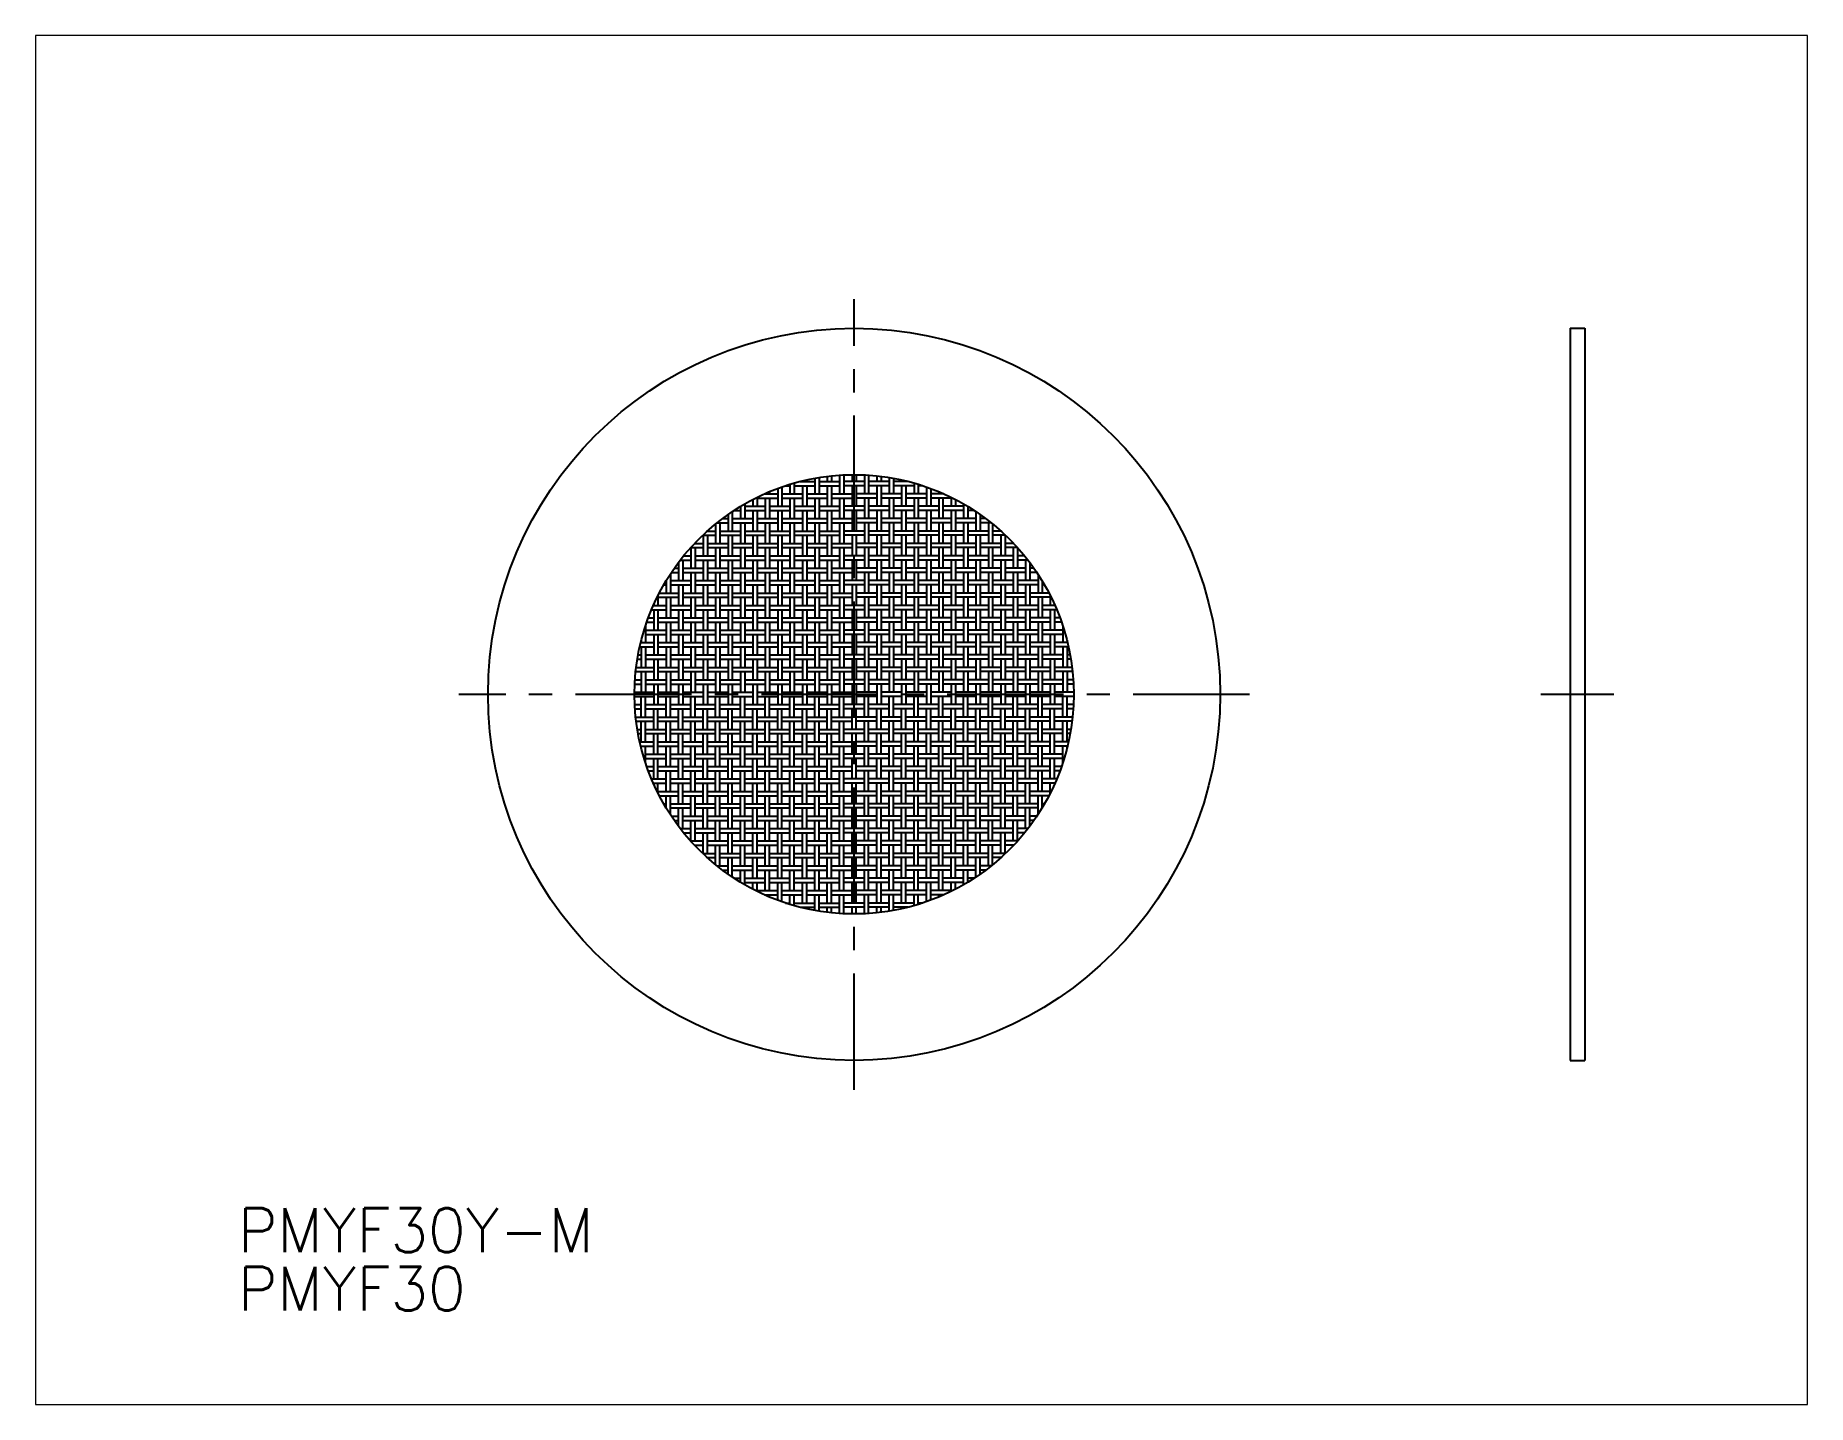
# Paper-space layout 'レイアウト1' of a CAD drawing. Extents: x 8 to 250, y 2 to 189.
# The model-space entities are those that its viewports show. They can reach past a viewport. Long polylines and large blocks are cut down to what shows.
import ezdxf

# ---------------------------------------------------------------- set-up
doc = ezdxf.new("R2010")
doc.units = 0
doc.header["$MEASUREMENT"] = 0
doc.linetypes.add('CENTER', pattern=[50.8, 31.75, -6.35, 6.35, -6.35])
doc.layers.get('0').update_dxf_attribs({"linetype": 'CONTINUOUS'})
doc.layers.get('DEFPOINTS').update_dxf_attribs({"linetype": 'CONTINUOUS'})
doc.layers.add('CENTER', color=1, linetype='CENTER')
doc.styles.get("Standard").update_dxf_attribs({"font": 'txt.shx', "height": 3, "bigfont": 'bigfont.shx'})

# ---------------------------------------------------------------- blocks, each defined once
blk = doc.blocks.new('*U3')
at = {"color": 7, "linetype": 'Continuous'}
blk.add_text('PMYF30Y-M', height=3, dxfattribs=at).set_placement((0, 3.99))
blk = doc.blocks.new('*U4')
at = {"color": 7, "linetype": 'Continuous'}
blk.add_text('PMYF30', height=3, dxfattribs=at).set_placement((0, 0))

msp = doc.modelspace()

# ---------------------------------------------------------------- linework, layer by layer
at = {"color": 7, "linetype": 'Continuous'}
for p, q in [((90.99, 67.09), (90.99, 17.09)), ((90.99, 67.09), (91.99, 67.09)), ((91.99, 67.09), (91.99, 17.09)), ((39.7, 56.9), (39.7, 55.78)), ((40.25, 56.98), (40.25, 56.63)), ((40.54, 57.01), (40.54, 56.63)), ((41.1, 57.06), (41.1, 55.78)), ((41.39, 57.08), (41.39, 55.78)), ((41.95, 57.09), (41.95, 56.63)), ((42.24, 57.09), (42.24, 56.63)), ((42.79, 57.08), (42.79, 55.78)), ((43.08, 57.06), (43.08, 55.78)), ((43.64, 57.01), (43.64, 56.63)), ((43.93, 56.98), (43.93, 56.63)), ((44.49, 56.9), (44.49, 55.78)), ((35.97, 55.78), (36.87, 55.78)), ((36.02, 55.81), (36.02, 55.78)), ((36.31, 55.93), (36.31, 55.78)), ((36.87, 56.15), (36.87, 54.94)), ((37.16, 56.26), (37.16, 54.94)), ((37.16, 55.78), (38.56, 55.78)), ((37.4, 56.34), (37.71, 56.34)), ((37.71, 56.44), (37.71, 55.78)), ((38, 56.52), (38, 55.78)), ((38, 56.34), (39.41, 56.34)), ((38.4, 56.63), (39.41, 56.63)), ((38.56, 56.67), (38.56, 56.63)), ((38.56, 56.34), (38.56, 54.94)), ((38.85, 56.74), (38.85, 56.63)), ((38.85, 56.34), (38.85, 54.94)), ((38.85, 55.78), (40.25, 55.78)), ((39.41, 56.85), (39.41, 55.78)), ((39.7, 56.63), (41.1, 56.63)), ((39.7, 56.34), (41.1, 56.34)), ((40.25, 56.34), (40.25, 54.94)), ((40.54, 56.34), (40.54, 54.94)), ((40.54, 55.78), (41.95, 55.78)), ((42.79, 56.63), (41.39, 56.63)), ((42.79, 56.34), (41.39, 56.34)), ((41.95, 56.34), (41.95, 54.94)), ((42.24, 56.34), (42.24, 54.94)), ((43.64, 55.78), (42.24, 55.78)), ((44.49, 56.63), (43.08, 56.63)), ((44.49, 56.34), (43.08, 56.34)), ((43.64, 56.34), (43.64, 54.94)), ((43.93, 56.34), (43.93, 54.94)), ((45.33, 55.78), (43.93, 55.78)), ((44.78, 56.85), (44.78, 55.78)), ((45.79, 56.63), (44.78, 56.63)), ((46.18, 56.34), (44.78, 56.34)), ((45.33, 56.74), (45.33, 56.63)), ((45.33, 56.34), (45.33, 54.94)), ((45.62, 56.67), (45.62, 56.63)), ((45.62, 56.34), (45.62, 54.94)), ((47.03, 55.78), (45.62, 55.78)), ((46.18, 56.52), (46.18, 55.78)), ((46.47, 56.44), (46.47, 55.78)), ((46.78, 56.34), (46.47, 56.34)), ((47.03, 56.26), (47.03, 54.94)), ((47.32, 56.15), (47.32, 54.94)), ((48.22, 55.78), (47.32, 55.78)), ((47.87, 55.93), (47.87, 55.78)), ((48.16, 55.81), (48.16, 55.78)), ((33.77, 54.57), (33.77, 53.24)), ((33.88, 54.65), (34.33, 54.65)), ((34.33, 54.93), (34.33, 54.09)), ((34.62, 55.1), (34.62, 54.09)), ((34.62, 54.94), (36.02, 54.94)), ((34.62, 54.65), (36.02, 54.65)), ((35.17, 55.4), (35.17, 54.94)), ((35.17, 54.65), (35.17, 53.24)), ((35.46, 55.55), (35.46, 54.94)), ((35.46, 55.49), (36.87, 55.49)), ((35.46, 54.65), (35.46, 53.24)), ((36.02, 55.49), (36.02, 54.09)), ((36.31, 55.49), (36.31, 54.09)), ((36.31, 54.94), (37.71, 54.94)), ((36.31, 54.65), (37.71, 54.65)), ((36.87, 54.65), (36.87, 53.24)), ((37.16, 55.49), (38.56, 55.49)), ((37.16, 54.65), (37.16, 53.24)), ((37.71, 55.49), (37.71, 54.09)), ((38, 55.49), (38, 54.09)), ((38, 54.94), (39.41, 54.94)), ((38, 54.65), (39.41, 54.65)), ((38.56, 54.65), (38.56, 53.24)), ((38.85, 55.49), (40.25, 55.49)), ((38.85, 54.65), (38.85, 53.24)), ((39.41, 55.49), (39.41, 54.09)), ((39.7, 55.49), (39.7, 54.09)), ((39.7, 54.94), (41.1, 54.94)), ((39.7, 54.65), (41.1, 54.65)), ((40.25, 54.65), (40.25, 53.24)), ((40.54, 55.49), (41.95, 55.49)), ((40.54, 54.65), (40.54, 53.24)), ((41.1, 55.49), (41.1, 54.09)), ((41.39, 55.49), (41.39, 54.09)), ((42.79, 54.94), (41.39, 54.94)), ((42.79, 54.65), (41.39, 54.65)), ((41.95, 54.65), (41.95, 53.24)), ((43.64, 55.49), (42.24, 55.49)), ((42.24, 54.65), (42.24, 53.24)), ((42.79, 55.49), (42.79, 54.09)), ((43.08, 55.49), (43.08, 54.09)), ((44.49, 54.94), (43.08, 54.94)), ((44.49, 54.65), (43.08, 54.65)), ((43.64, 54.65), (43.64, 53.24)), ((45.33, 55.49), (43.93, 55.49)), ((43.93, 54.65), (43.93, 53.24)), ((44.49, 55.49), (44.49, 54.09)), ((44.78, 55.49), (44.78, 54.09)), ((46.18, 54.94), (44.78, 54.94)), ((46.18, 54.65), (44.78, 54.65)), ((45.33, 54.65), (45.33, 53.24)), ((47.03, 55.49), (45.62, 55.49)), ((45.62, 54.65), (45.62, 53.24)), ((46.18, 55.49), (46.18, 54.09)), ((46.47, 55.49), (46.47, 54.09)), ((47.87, 54.94), (46.47, 54.94)), ((47.87, 54.65), (46.47, 54.65)), ((47.03, 54.65), (47.03, 53.24)), ((48.72, 55.49), (47.32, 55.49)), ((47.32, 54.65), (47.32, 53.24)), ((47.87, 55.49), (47.87, 54.09)), ((48.16, 55.49), (48.16, 54.09)), ((49.57, 54.94), (48.16, 54.94)), ((49.57, 54.65), (48.16, 54.65)), ((48.72, 55.55), (48.72, 54.94)), ((48.72, 54.65), (48.72, 53.24)), ((49.01, 55.4), (49.01, 54.94)), ((49.01, 54.65), (49.01, 53.24)), ((49.57, 55.1), (49.57, 54.09)), ((49.86, 54.93), (49.86, 54.09)), ((50.3, 54.65), (49.86, 54.65)), ((50.41, 54.57), (50.41, 53.24)), ((32.08, 53.26), (32.08, 53.24)), ((32.63, 53.73), (32.63, 52.4)), ((32.72, 53.8), (33.48, 53.8)), ((32.92, 53.8), (32.92, 52.4)), ((33.09, 54.09), (33.48, 54.09)), ((33.48, 54.37), (33.48, 53.24)), ((33.77, 54.09), (35.17, 54.09)), ((33.77, 53.8), (35.17, 53.8)), ((34.33, 53.8), (34.33, 52.4)), ((34.62, 53.8), (34.62, 52.4)), ((35.46, 54.09), (36.87, 54.09)), ((35.46, 53.8), (36.87, 53.8)), ((36.02, 53.8), (36.02, 52.4)), ((36.31, 53.8), (36.31, 52.4)), ((37.16, 54.09), (38.56, 54.09)), ((37.16, 53.8), (38.56, 53.8)), ((37.71, 53.8), (37.71, 52.4)), ((38, 53.8), (38, 52.4)), ((38.85, 54.09), (40.25, 54.09)), ((38.85, 53.8), (40.25, 53.8)), ((39.41, 53.8), (39.41, 52.4)), ((39.7, 53.8), (39.7, 52.4)), ((40.54, 54.09), (41.95, 54.09)), ((40.54, 53.8), (41.95, 53.8)), ((41.1, 53.8), (41.1, 52.4)), ((41.39, 53.8), (41.39, 52.4)), ((43.64, 54.09), (42.24, 54.09)), ((43.64, 53.8), (42.24, 53.8)), ((42.79, 53.8), (42.79, 52.4)), ((43.08, 53.8), (43.08, 52.4)), ((45.33, 54.09), (43.93, 54.09)), ((45.33, 53.8), (43.93, 53.8)), ((44.49, 53.8), (44.49, 52.4)), ((44.78, 53.8), (44.78, 52.4)), ((47.03, 54.09), (45.62, 54.09)), ((47.03, 53.8), (45.62, 53.8)), ((46.18, 53.8), (46.18, 52.4)), ((46.47, 53.8), (46.47, 52.4)), ((48.72, 54.09), (47.32, 54.09)), ((48.72, 53.8), (47.32, 53.8)), ((47.87, 53.8), (47.87, 52.4)), ((48.16, 53.8), (48.16, 52.4)), ((50.41, 54.09), (49.01, 54.09)), ((50.41, 53.8), (49.01, 53.8)), ((49.57, 53.8), (49.57, 52.4)), ((49.86, 53.8), (49.86, 52.4)), ((50.7, 54.37), (50.7, 53.24)), ((51.09, 54.09), (50.7, 54.09)), ((51.47, 53.8), (50.7, 53.8)), ((51.26, 53.8), (51.26, 52.4)), ((51.55, 53.73), (51.55, 52.4)), ((52.11, 53.26), (52.11, 53.24)), ((30.93, 52.11), (31.79, 52.11)), ((30.94, 52.11), (30.94, 50.7)), ((31.19, 52.4), (31.79, 52.4)), ((31.23, 52.44), (31.23, 52.4)), ((31.23, 52.11), (31.23, 50.7)), ((31.75, 52.95), (32.63, 52.95)), ((31.79, 52.95), (31.79, 51.55)), ((32.06, 53.24), (32.63, 53.24)), ((32.08, 52.95), (32.08, 51.55)), ((32.08, 52.4), (33.48, 52.4)), ((32.08, 52.11), (33.48, 52.11)), ((32.63, 52.11), (32.63, 50.7)), ((32.92, 53.24), (34.33, 53.24)), ((32.92, 52.95), (34.33, 52.95)), ((32.92, 52.11), (32.92, 50.7)), ((33.48, 52.95), (33.48, 51.55)), ((33.77, 52.95), (33.77, 51.55)), ((33.77, 52.4), (35.17, 52.4)), ((33.77, 52.11), (35.17, 52.11)), ((34.33, 52.11), (34.33, 50.7)), ((34.62, 53.24), (36.02, 53.24)), ((34.62, 52.95), (36.02, 52.95)), ((34.62, 52.11), (34.62, 50.7)), ((35.17, 52.95), (35.17, 51.55)), ((35.46, 52.95), (35.46, 51.55)), ((35.46, 52.4), (36.87, 52.4)), ((35.46, 52.11), (36.87, 52.11)), ((36.02, 52.11), (36.02, 50.7)), ((36.31, 53.24), (37.71, 53.24)), ((36.31, 52.95), (37.71, 52.95)), ((36.31, 52.11), (36.31, 50.7)), ((36.87, 52.95), (36.87, 51.55)), ((37.16, 52.95), (37.16, 51.55)), ((37.16, 52.4), (38.56, 52.4)), ((37.16, 52.11), (38.56, 52.11)), ((37.71, 52.11), (37.71, 50.7)), ((38, 53.24), (39.41, 53.24)), ((38, 52.95), (39.41, 52.95)), ((38, 52.11), (38, 50.7)), ((38.56, 52.95), (38.56, 51.55)), ((38.85, 52.95), (38.85, 51.55)), ((38.85, 52.4), (40.25, 52.4)), ((38.85, 52.11), (40.25, 52.11)), ((39.41, 52.11), (39.41, 50.7)), ((39.7, 53.24), (41.1, 53.24)), ((39.7, 52.95), (41.1, 52.95)), ((39.7, 52.11), (39.7, 50.7)), ((40.25, 52.95), (40.25, 51.55)), ((40.54, 52.95), (40.54, 51.55)), ((40.54, 52.4), (41.95, 52.4)), ((40.54, 52.11), (41.95, 52.11)), ((41.1, 52.11), (41.1, 50.7)), ((42.79, 53.24), (41.39, 53.24)), ((42.79, 52.95), (41.39, 52.95)), ((41.39, 52.11), (41.39, 50.7)), ((41.95, 52.95), (41.95, 51.55)), ((42.24, 52.95), (42.24, 51.55)), ((43.64, 52.4), (42.24, 52.4)), ((43.64, 52.11), (42.24, 52.11)), ((42.79, 52.11), (42.79, 50.7)), ((44.49, 53.24), (43.08, 53.24)), ((44.49, 52.95), (43.08, 52.95)), ((43.08, 52.11), (43.08, 50.7)), ((43.64, 52.95), (43.64, 51.55)), ((43.93, 52.95), (43.93, 51.55)), ((45.33, 52.4), (43.93, 52.4)), ((45.33, 52.11), (43.93, 52.11)), ((44.49, 52.11), (44.49, 50.7)), ((46.18, 53.24), (44.78, 53.24)), ((46.18, 52.95), (44.78, 52.95)), ((44.78, 52.11), (44.78, 50.7)), ((45.33, 52.95), (45.33, 51.55)), ((45.62, 52.95), (45.62, 51.55)), ((47.03, 52.4), (45.62, 52.4)), ((47.03, 52.11), (45.62, 52.11)), ((46.18, 52.11), (46.18, 50.7)), ((47.87, 53.24), (46.47, 53.24)), ((47.87, 52.95), (46.47, 52.95)), ((46.47, 52.11), (46.47, 50.7)), ((47.03, 52.95), (47.03, 51.55)), ((47.32, 52.95), (47.32, 51.55)), ((48.72, 52.4), (47.32, 52.4)), ((48.72, 52.11), (47.32, 52.11)), ((47.87, 52.11), (47.87, 50.7)), ((49.57, 53.24), (48.16, 53.24)), ((49.57, 52.95), (48.16, 52.95)), ((48.16, 52.11), (48.16, 50.7)), ((48.72, 52.95), (48.72, 51.55)), ((49.01, 52.95), (49.01, 51.55)), ((50.41, 52.4), (49.01, 52.4)), ((50.41, 52.11), (49.01, 52.11)), ((49.57, 52.11), (49.57, 50.7)), ((51.26, 53.24), (49.86, 53.24)), ((51.26, 52.95), (49.86, 52.95)), ((49.86, 52.11), (49.86, 50.7)), ((50.41, 52.95), (50.41, 51.55)), ((50.7, 52.95), (50.7, 51.55)), ((52.11, 52.4), (50.7, 52.4)), ((52.11, 52.11), (50.7, 52.11)), ((51.26, 52.11), (51.26, 50.7)), ((52.12, 53.24), (51.55, 53.24)), ((52.44, 52.95), (51.55, 52.95)), ((51.55, 52.11), (51.55, 50.7)), ((52.11, 52.95), (52.11, 51.55)), ((52.4, 52.95), (52.4, 51.55)), ((52.99, 52.4), (52.4, 52.4)), ((53.26, 52.11), (52.4, 52.11)), ((52.95, 52.44), (52.95, 52.4)), ((52.95, 52.11), (52.95, 50.7)), ((53.24, 52.11), (53.24, 50.7)), ((30.09, 51.09), (30.09, 49.86)), ((30.22, 51.26), (30.94, 51.26)), ((30.38, 51.26), (30.38, 49.86)), ((30.45, 51.55), (30.94, 51.55)), ((31.23, 51.55), (32.63, 51.55)), ((31.23, 51.26), (32.63, 51.26)), ((31.79, 51.26), (31.79, 49.86)), ((32.08, 51.26), (32.08, 49.86)), ((32.92, 51.55), (34.33, 51.55)), ((32.92, 51.26), (34.33, 51.26)), ((33.48, 51.26), (33.48, 49.86)), ((33.77, 51.26), (33.77, 49.86)), ((34.62, 51.55), (36.02, 51.55)), ((34.62, 51.26), (36.02, 51.26)), ((35.17, 51.26), (35.17, 49.86)), ((35.46, 51.26), (35.46, 49.86)), ((36.31, 51.55), (37.71, 51.55)), ((36.31, 51.26), (37.71, 51.26)), ((36.87, 51.26), (36.87, 49.86)), ((37.16, 51.26), (37.16, 49.86)), ((38, 51.55), (39.41, 51.55)), ((38, 51.26), (39.41, 51.26)), ((38.56, 51.26), (38.56, 49.86)), ((38.85, 51.26), (38.85, 49.86)), ((39.7, 51.55), (41.1, 51.55)), ((39.7, 51.26), (41.1, 51.26)), ((40.25, 51.26), (40.25, 49.86)), ((40.54, 51.26), (40.54, 49.86)), ((42.79, 51.55), (41.39, 51.55)), ((42.79, 51.26), (41.39, 51.26)), ((41.95, 51.26), (41.95, 49.86)), ((42.24, 51.26), (42.24, 49.86)), ((44.49, 51.55), (43.08, 51.55)), ((44.49, 51.26), (43.08, 51.26)), ((43.64, 51.26), (43.64, 49.86)), ((43.93, 51.26), (43.93, 49.86)), ((46.18, 51.55), (44.78, 51.55)), ((46.18, 51.26), (44.78, 51.26)), ((45.33, 51.26), (45.33, 49.86)), ((45.62, 51.26), (45.62, 49.86)), ((47.87, 51.55), (46.47, 51.55)), ((47.87, 51.26), (46.47, 51.26)), ((47.03, 51.26), (47.03, 49.86)), ((47.32, 51.26), (47.32, 49.86)), ((49.57, 51.55), (48.16, 51.55)), ((49.57, 51.26), (48.16, 51.26)), ((48.72, 51.26), (48.72, 49.86)), ((49.01, 51.26), (49.01, 49.86)), ((51.26, 51.55), (49.86, 51.55)), ((51.26, 51.26), (49.86, 51.26)), ((50.41, 51.26), (50.41, 49.86)), ((50.7, 51.26), (50.7, 49.86)), ((52.95, 51.55), (51.55, 51.55)), ((52.95, 51.26), (51.55, 51.26)), ((52.11, 51.26), (52.11, 49.86)), ((52.4, 51.26), (52.4, 49.86)), ((53.73, 51.55), (53.24, 51.55)), ((53.96, 51.26), (53.24, 51.26)), ((53.8, 51.26), (53.8, 49.86)), ((54.09, 51.09), (54.09, 49.86)), ((29.25, 49.84), (29.25, 49.01)), ((29.54, 50.3), (29.54, 49.01)), ((29.54, 49.86), (30.94, 49.86)), ((29.61, 50.41), (30.09, 50.41)), ((29.81, 50.7), (30.09, 50.7)), ((30.38, 50.7), (31.79, 50.7)), ((30.38, 50.41), (31.79, 50.41)), ((30.94, 50.41), (30.94, 49.01)), ((31.23, 50.41), (31.23, 49.01)), ((31.23, 49.86), (32.63, 49.86)), ((32.08, 50.7), (33.48, 50.7)), ((32.08, 50.41), (33.48, 50.41)), ((32.63, 50.41), (32.63, 49.01)), ((32.92, 50.41), (32.92, 49.01)), ((32.92, 49.86), (34.33, 49.86)), ((33.77, 50.7), (35.17, 50.7)), ((33.77, 50.41), (35.17, 50.41)), ((34.33, 50.41), (34.33, 49.01)), ((34.62, 50.41), (34.62, 49.01)), ((34.62, 49.86), (36.02, 49.86)), ((35.46, 50.7), (36.87, 50.7)), ((35.46, 50.41), (36.87, 50.41)), ((36.02, 50.41), (36.02, 49.01)), ((36.31, 50.41), (36.31, 49.01)), ((36.31, 49.86), (37.71, 49.86)), ((37.16, 50.7), (38.56, 50.7)), ((37.16, 50.41), (38.56, 50.41)), ((37.71, 50.41), (37.71, 49.01)), ((38, 50.41), (38, 49.01)), ((38, 49.86), (39.41, 49.86)), ((38.85, 50.7), (40.25, 50.7)), ((38.85, 50.41), (40.25, 50.41)), ((39.41, 50.41), (39.41, 49.01)), ((39.7, 50.41), (39.7, 49.01)), ((39.7, 49.86), (41.1, 49.86)), ((40.54, 50.7), (41.95, 50.7)), ((40.54, 50.41), (41.95, 50.41)), ((41.1, 50.41), (41.1, 49.01)), ((41.39, 50.41), (41.39, 49.01)), ((42.79, 49.86), (41.39, 49.86)), ((43.64, 50.7), (42.24, 50.7)), ((43.64, 50.41), (42.24, 50.41)), ((42.79, 50.41), (42.79, 49.01)), ((43.08, 50.41), (43.08, 49.01)), ((44.49, 49.86), (43.08, 49.86)), ((45.33, 50.7), (43.93, 50.7)), ((45.33, 50.41), (43.93, 50.41)), ((44.49, 50.41), (44.49, 49.01)), ((44.78, 50.41), (44.78, 49.01)), ((46.18, 49.86), (44.78, 49.86)), ((47.03, 50.7), (45.62, 50.7)), ((47.03, 50.41), (45.62, 50.41)), ((46.18, 50.41), (46.18, 49.01)), ((46.47, 50.41), (46.47, 49.01)), ((47.87, 49.86), (46.47, 49.86)), ((48.72, 50.7), (47.32, 50.7)), ((48.72, 50.41), (47.32, 50.41)), ((47.87, 50.41), (47.87, 49.01)), ((48.16, 50.41), (48.16, 49.01)), ((49.57, 49.86), (48.16, 49.86)), ((50.41, 50.7), (49.01, 50.7)), ((50.41, 50.41), (49.01, 50.41)), ((49.57, 50.41), (49.57, 49.01)), ((49.86, 50.41), (49.86, 49.01)), ((51.26, 49.86), (49.86, 49.86)), ((52.11, 50.7), (50.7, 50.7)), ((52.11, 50.41), (50.7, 50.41)), ((51.26, 50.41), (51.26, 49.01)), ((51.55, 50.41), (51.55, 49.01)), ((52.95, 49.86), (51.55, 49.86)), ((53.8, 50.7), (52.4, 50.7)), ((53.8, 50.41), (52.4, 50.41)), ((52.95, 50.41), (52.95, 49.01)), ((53.24, 50.41), (53.24, 49.01)), ((54.65, 49.86), (53.24, 49.86)), ((54.37, 50.7), (54.09, 50.7)), ((54.57, 50.41), (54.09, 50.41)), ((54.65, 50.3), (54.65, 49.01)), ((54.94, 49.84), (54.94, 49.01)), ((28.69, 48.83), (28.69, 48.16)), ((28.69, 48.72), (30.09, 48.72)), ((28.78, 49.01), (30.09, 49.01)), ((29.09, 49.57), (29.25, 49.57)), ((29.25, 48.72), (29.25, 47.32)), ((29.54, 49.57), (30.94, 49.57)), ((29.54, 48.72), (29.54, 47.32)), ((30.09, 49.57), (30.09, 48.16)), ((30.38, 49.57), (30.38, 48.16)), ((30.38, 49.01), (31.79, 49.01)), ((30.38, 48.72), (31.79, 48.72)), ((30.94, 48.72), (30.94, 47.32)), ((31.23, 49.57), (32.63, 49.57)), ((31.23, 48.72), (31.23, 47.32)), ((31.79, 49.57), (31.79, 48.16)), ((32.08, 49.57), (32.08, 48.16)), ((32.08, 49.01), (33.48, 49.01)), ((32.08, 48.72), (33.48, 48.72)), ((32.63, 48.72), (32.63, 47.32)), ((32.92, 49.57), (34.33, 49.57)), ((32.92, 48.72), (32.92, 47.32)), ((33.48, 49.57), (33.48, 48.16)), ((33.77, 49.57), (33.77, 48.16)), ((33.77, 49.01), (35.17, 49.01)), ((33.77, 48.72), (35.17, 48.72)), ((34.33, 48.72), (34.33, 47.32)), ((34.62, 49.57), (36.02, 49.57)), ((34.62, 48.72), (34.62, 47.32)), ((35.17, 49.57), (35.17, 48.16)), ((35.46, 49.57), (35.46, 48.16)), ((35.46, 49.01), (36.87, 49.01)), ((35.46, 48.72), (36.87, 48.72)), ((36.02, 48.72), (36.02, 47.32)), ((36.31, 49.57), (37.71, 49.57)), ((36.31, 48.72), (36.31, 47.32)), ((36.87, 49.57), (36.87, 48.16)), ((37.16, 49.57), (37.16, 48.16)), ((37.16, 49.01), (38.56, 49.01)), ((37.16, 48.72), (38.56, 48.72)), ((37.71, 48.72), (37.71, 47.32)), ((38, 49.57), (39.41, 49.57)), ((38, 48.72), (38, 47.32)), ((38.56, 49.57), (38.56, 48.16)), ((38.85, 49.57), (38.85, 48.16)), ((38.85, 49.01), (40.25, 49.01)), ((38.85, 48.72), (40.25, 48.72)), ((39.41, 48.72), (39.41, 47.32)), ((39.7, 49.57), (41.1, 49.57)), ((39.7, 48.72), (39.7, 47.32)), ((40.25, 49.57), (40.25, 48.16)), ((40.54, 49.57), (40.54, 48.16)), ((40.54, 49.01), (41.95, 49.01)), ((40.54, 48.72), (41.95, 48.72)), ((41.1, 48.72), (41.1, 47.32)), ((42.79, 49.57), (41.39, 49.57)), ((41.39, 48.72), (41.39, 47.32)), ((41.95, 49.57), (41.95, 48.16)), ((42.24, 49.57), (42.24, 48.16)), ((43.64, 49.01), (42.24, 49.01)), ((43.64, 48.72), (42.24, 48.72)), ((42.79, 48.72), (42.79, 47.32)), ((44.49, 49.57), (43.08, 49.57)), ((43.08, 48.72), (43.08, 47.32)), ((43.64, 49.57), (43.64, 48.16)), ((43.93, 49.57), (43.93, 48.16)), ((45.33, 49.01), (43.93, 49.01)), ((45.33, 48.72), (43.93, 48.72)), ((44.49, 48.72), (44.49, 47.32)), ((46.18, 49.57), (44.78, 49.57)), ((44.78, 48.72), (44.78, 47.32)), ((45.33, 49.57), (45.33, 48.16)), ((45.62, 49.57), (45.62, 48.16)), ((47.03, 49.01), (45.62, 49.01)), ((47.03, 48.72), (45.62, 48.72)), ((46.18, 48.72), (46.18, 47.32)), ((47.87, 49.57), (46.47, 49.57)), ((46.47, 48.72), (46.47, 47.32)), ((47.03, 49.57), (47.03, 48.16)), ((47.32, 49.57), (47.32, 48.16)), ((48.72, 49.01), (47.32, 49.01)), ((48.72, 48.72), (47.32, 48.72)), ((47.87, 48.72), (47.87, 47.32)), ((49.57, 49.57), (48.16, 49.57)), ((48.16, 48.72), (48.16, 47.32)), ((48.72, 49.57), (48.72, 48.16)), ((49.01, 49.57), (49.01, 48.16)), ((50.41, 49.01), (49.01, 49.01)), ((50.41, 48.72), (49.01, 48.72)), ((49.57, 48.72), (49.57, 47.32)), ((51.26, 49.57), (49.86, 49.57)), ((49.86, 48.72), (49.86, 47.32)), ((50.41, 49.57), (50.41, 48.16)), ((50.7, 49.57), (50.7, 48.16)), ((52.11, 49.01), (50.7, 49.01)), ((52.11, 48.72), (50.7, 48.72)), ((51.26, 48.72), (51.26, 47.32)), ((52.95, 49.57), (51.55, 49.57)), ((51.55, 48.72), (51.55, 47.32)), ((52.11, 49.57), (52.11, 48.16)), ((52.4, 49.57), (52.4, 48.16)), ((53.8, 49.01), (52.4, 49.01)), ((53.8, 48.72), (52.4, 48.72)), ((52.95, 48.72), (52.95, 47.32)), ((54.65, 49.57), (53.24, 49.57)), ((53.24, 48.72), (53.24, 47.32)), ((53.8, 49.57), (53.8, 48.16)), ((54.09, 49.57), (54.09, 48.16)), ((55.4, 49.01), (54.09, 49.01)), ((55.49, 48.72), (54.09, 48.72)), ((54.65, 48.72), (54.65, 47.32)), ((55.1, 49.57), (54.94, 49.57)), ((54.94, 48.72), (54.94, 47.32)), ((55.49, 48.83), (55.49, 48.16)), ((28.03, 47.32), (28.4, 47.32)), ((28.25, 47.87), (29.25, 47.87)), ((28.38, 48.16), (29.25, 48.16)), ((28.4, 48.22), (28.4, 48.16)), ((28.4, 47.87), (28.4, 46.47)), ((28.69, 47.87), (28.69, 46.47)), ((28.69, 47.32), (30.09, 47.32)), ((29.54, 48.16), (30.94, 48.16)), ((29.54, 47.87), (30.94, 47.87)), ((30.09, 47.87), (30.09, 46.47)), ((30.38, 47.87), (30.38, 46.47)), ((30.38, 47.32), (31.79, 47.32)), ((31.23, 48.16), (32.63, 48.16)), ((31.23, 47.87), (32.63, 47.87)), ((31.79, 47.87), (31.79, 46.47)), ((32.08, 47.87), (32.08, 46.47)), ((32.08, 47.32), (33.48, 47.32)), ((32.92, 48.16), (34.33, 48.16)), ((32.92, 47.87), (34.33, 47.87)), ((33.48, 47.87), (33.48, 46.47)), ((33.77, 47.87), (33.77, 46.47)), ((33.77, 47.32), (35.17, 47.32)), ((34.62, 48.16), (36.02, 48.16)), ((34.62, 47.87), (36.02, 47.87)), ((35.17, 47.87), (35.17, 46.47)), ((35.46, 47.87), (35.46, 46.47)), ((35.46, 47.32), (36.87, 47.32)), ((36.31, 48.16), (37.71, 48.16)), ((36.31, 47.87), (37.71, 47.87)), ((36.87, 47.87), (36.87, 46.47)), ((37.16, 47.87), (37.16, 46.47)), ((37.16, 47.32), (38.56, 47.32)), ((38, 48.16), (39.41, 48.16)), ((38, 47.87), (39.41, 47.87)), ((38.56, 47.87), (38.56, 46.47)), ((38.85, 47.87), (38.85, 46.47)), ((38.85, 47.32), (40.25, 47.32)), ((39.7, 48.16), (41.1, 48.16)), ((39.7, 47.87), (41.1, 47.87)), ((40.25, 47.87), (40.25, 46.47)), ((40.54, 47.87), (40.54, 46.47)), ((40.54, 47.32), (41.95, 47.32)), ((42.79, 48.16), (41.39, 48.16)), ((42.79, 47.87), (41.39, 47.87)), ((41.95, 47.87), (41.95, 46.47)), ((42.24, 47.87), (42.24, 46.47)), ((43.64, 47.32), (42.24, 47.32)), ((44.49, 48.16), (43.08, 48.16)), ((44.49, 47.87), (43.08, 47.87)), ((43.64, 47.87), (43.64, 46.47)), ((43.93, 47.87), (43.93, 46.47)), ((45.33, 47.32), (43.93, 47.32)), ((46.18, 48.16), (44.78, 48.16)), ((46.18, 47.87), (44.78, 47.87)), ((45.33, 47.87), (45.33, 46.47)), ((45.62, 47.87), (45.62, 46.47)), ((47.03, 47.32), (45.62, 47.32)), ((47.87, 48.16), (46.47, 48.16)), ((47.87, 47.87), (46.47, 47.87)), ((47.03, 47.87), (47.03, 46.47)), ((47.32, 47.87), (47.32, 46.47)), ((48.72, 47.32), (47.32, 47.32)), ((49.57, 48.16), (48.16, 48.16)), ((49.57, 47.87), (48.16, 47.87)), ((48.72, 47.87), (48.72, 46.47)), ((49.01, 47.87), (49.01, 46.47)), ((50.41, 47.32), (49.01, 47.32)), ((51.26, 48.16), (49.86, 48.16)), ((51.26, 47.87), (49.86, 47.87)), ((50.41, 47.87), (50.41, 46.47)), ((50.7, 47.87), (50.7, 46.47)), ((52.11, 47.32), (50.7, 47.32)), ((52.95, 48.16), (51.55, 48.16)), ((52.95, 47.87), (51.55, 47.87)), ((52.11, 47.87), (52.11, 46.47)), ((52.4, 47.87), (52.4, 46.47)), ((53.8, 47.32), (52.4, 47.32)), ((54.65, 48.16), (53.24, 48.16)), ((54.65, 47.87), (53.24, 47.87)), ((53.8, 47.87), (53.8, 46.47)), ((54.09, 47.87), (54.09, 46.47)), ((55.49, 47.32), (54.09, 47.32)), ((55.81, 48.16), (54.94, 48.16)), ((55.93, 47.87), (54.94, 47.87)), ((55.49, 47.87), (55.49, 46.47)), ((55.78, 48.22), (55.78, 48.16)), ((55.78, 47.87), (55.78, 46.47)), ((56.15, 47.32), (55.78, 47.32)), ((27.84, 46.78), (27.84, 45.62)), ((27.84, 46.47), (29.25, 46.47)), ((27.84, 46.18), (29.25, 46.18)), ((27.93, 47.03), (28.4, 47.03)), ((28.4, 46.18), (28.4, 44.78)), ((28.69, 47.03), (30.09, 47.03)), ((28.69, 46.18), (28.69, 44.78)), ((29.25, 47.03), (29.25, 45.62)), ((29.54, 47.03), (29.54, 45.62)), ((29.54, 46.47), (30.94, 46.47)), ((29.54, 46.18), (30.94, 46.18)), ((30.09, 46.18), (30.09, 44.78)), ((30.38, 47.03), (31.79, 47.03)), ((30.38, 46.18), (30.38, 44.78)), ((30.94, 47.03), (30.94, 45.62)), ((31.23, 47.03), (31.23, 45.62)), ((31.23, 46.47), (32.63, 46.47)), ((31.23, 46.18), (32.63, 46.18)), ((31.79, 46.18), (31.79, 44.78)), ((32.08, 47.03), (33.48, 47.03)), ((32.08, 46.18), (32.08, 44.78)), ((32.63, 47.03), (32.63, 45.62)), ((32.92, 47.03), (32.92, 45.62)), ((32.92, 46.47), (34.33, 46.47)), ((32.92, 46.18), (34.33, 46.18)), ((33.48, 46.18), (33.48, 44.78)), ((33.77, 47.03), (35.17, 47.03)), ((33.77, 46.18), (33.77, 44.78)), ((34.33, 47.03), (34.33, 45.62)), ((34.62, 47.03), (34.62, 45.62)), ((34.62, 46.47), (36.02, 46.47)), ((34.62, 46.18), (36.02, 46.18)), ((35.17, 46.18), (35.17, 44.78)), ((35.46, 47.03), (36.87, 47.03)), ((35.46, 46.18), (35.46, 44.78)), ((36.02, 47.03), (36.02, 45.62)), ((36.31, 47.03), (36.31, 45.62)), ((36.31, 46.47), (37.71, 46.47)), ((36.31, 46.18), (37.71, 46.18)), ((36.87, 46.18), (36.87, 44.78)), ((37.16, 47.03), (38.56, 47.03)), ((37.16, 46.18), (37.16, 44.78)), ((37.71, 47.03), (37.71, 45.62)), ((38, 47.03), (38, 45.62)), ((38, 46.47), (39.41, 46.47)), ((38, 46.18), (39.41, 46.18)), ((38.56, 46.18), (38.56, 44.78)), ((38.85, 47.03), (40.25, 47.03)), ((38.85, 46.18), (38.85, 44.78)), ((39.41, 47.03), (39.41, 45.62)), ((39.7, 47.03), (39.7, 45.62)), ((39.7, 46.47), (41.1, 46.47)), ((39.7, 46.18), (41.1, 46.18)), ((40.25, 46.18), (40.25, 44.78)), ((40.54, 47.03), (41.95, 47.03)), ((40.54, 46.18), (40.54, 44.78)), ((41.1, 47.03), (41.1, 45.62)), ((41.39, 47.03), (41.39, 45.62)), ((42.79, 46.47), (41.39, 46.47)), ((42.79, 46.18), (41.39, 46.18)), ((41.95, 46.18), (41.95, 44.78)), ((43.64, 47.03), (42.24, 47.03)), ((42.24, 46.18), (42.24, 44.78)), ((42.79, 47.03), (42.79, 45.62)), ((43.08, 47.03), (43.08, 45.62)), ((44.49, 46.47), (43.08, 46.47)), ((44.49, 46.18), (43.08, 46.18)), ((43.64, 46.18), (43.64, 44.78)), ((45.33, 47.03), (43.93, 47.03)), ((43.93, 46.18), (43.93, 44.78)), ((44.49, 47.03), (44.49, 45.62)), ((44.78, 47.03), (44.78, 45.62)), ((46.18, 46.47), (44.78, 46.47)), ((46.18, 46.18), (44.78, 46.18)), ((45.33, 46.18), (45.33, 44.78)), ((47.03, 47.03), (45.62, 47.03)), ((45.62, 46.18), (45.62, 44.78)), ((46.18, 47.03), (46.18, 45.62)), ((46.47, 47.03), (46.47, 45.62)), ((47.87, 46.47), (46.47, 46.47)), ((47.87, 46.18), (46.47, 46.18)), ((47.03, 46.18), (47.03, 44.78)), ((48.72, 47.03), (47.32, 47.03)), ((47.32, 46.18), (47.32, 44.78)), ((47.87, 47.03), (47.87, 45.62)), ((48.16, 47.03), (48.16, 45.62)), ((49.57, 46.47), (48.16, 46.47)), ((49.57, 46.18), (48.16, 46.18)), ((48.72, 46.18), (48.72, 44.78)), ((50.41, 47.03), (49.01, 47.03)), ((49.01, 46.18), (49.01, 44.78)), ((49.57, 47.03), (49.57, 45.62)), ((49.86, 47.03), (49.86, 45.62)), ((51.26, 46.47), (49.86, 46.47)), ((51.26, 46.18), (49.86, 46.18)), ((50.41, 46.18), (50.41, 44.78)), ((52.11, 47.03), (50.7, 47.03)), ((50.7, 46.18), (50.7, 44.78)), ((51.26, 47.03), (51.26, 45.62)), ((51.55, 47.03), (51.55, 45.62)), ((52.95, 46.47), (51.55, 46.47)), ((52.95, 46.18), (51.55, 46.18)), ((52.11, 46.18), (52.11, 44.78)), ((53.8, 47.03), (52.4, 47.03)), ((52.4, 46.18), (52.4, 44.78)), ((52.95, 47.03), (52.95, 45.62)), ((53.24, 47.03), (53.24, 45.62)), ((54.65, 46.47), (53.24, 46.47)), ((54.65, 46.18), (53.24, 46.18)), ((53.8, 46.18), (53.8, 44.78)), ((55.49, 47.03), (54.09, 47.03)), ((54.09, 46.18), (54.09, 44.78)), ((54.65, 47.03), (54.65, 45.62)), ((54.94, 47.03), (54.94, 45.62)), ((56.34, 46.47), (54.94, 46.47)), ((56.34, 46.18), (54.94, 46.18)), ((55.49, 46.18), (55.49, 44.78)), ((56.26, 47.03), (55.78, 47.03)), ((55.78, 46.18), (55.78, 44.78)), ((56.34, 46.78), (56.34, 45.62)), ((27.45, 45.33), (28.4, 45.33)), ((27.51, 45.62), (28.4, 45.62)), ((27.55, 45.79), (27.55, 45.62)), ((27.55, 45.33), (27.55, 43.93)), ((27.84, 45.33), (27.84, 43.93)), ((28.69, 45.62), (30.09, 45.62)), ((28.69, 45.33), (30.09, 45.33)), ((29.25, 45.33), (29.25, 43.93)), ((29.54, 45.33), (29.54, 43.93)), ((30.38, 45.62), (31.79, 45.62)), ((30.38, 45.33), (31.79, 45.33)), ((30.94, 45.33), (30.94, 43.93)), ((31.23, 45.33), (31.23, 43.93)), ((32.08, 45.62), (33.48, 45.62)), ((32.08, 45.33), (33.48, 45.33)), ((32.63, 45.33), (32.63, 43.93)), ((32.92, 45.33), (32.92, 43.93)), ((33.77, 45.62), (35.17, 45.62)), ((33.77, 45.33), (35.17, 45.33)), ((34.33, 45.33), (34.33, 43.93)), ((34.62, 45.33), (34.62, 43.93)), ((35.46, 45.62), (36.87, 45.62)), ((35.46, 45.33), (36.87, 45.33)), ((36.02, 45.33), (36.02, 43.93)), ((36.31, 45.33), (36.31, 43.93)), ((37.16, 45.62), (38.56, 45.62)), ((37.16, 45.33), (38.56, 45.33)), ((37.71, 45.33), (37.71, 43.93)), ((38, 45.33), (38, 43.93)), ((38.85, 45.62), (40.25, 45.62)), ((38.85, 45.33), (40.25, 45.33)), ((39.41, 45.33), (39.41, 43.93)), ((39.7, 45.33), (39.7, 43.93)), ((40.54, 45.62), (41.95, 45.62)), ((40.54, 45.33), (41.95, 45.33)), ((41.1, 45.33), (41.1, 43.93)), ((41.39, 45.33), (41.39, 43.93)), ((43.64, 45.62), (42.24, 45.62)), ((43.64, 45.33), (42.24, 45.33)), ((42.79, 45.33), (42.79, 43.93)), ((43.08, 45.33), (43.08, 43.93)), ((45.33, 45.62), (43.93, 45.62)), ((45.33, 45.33), (43.93, 45.33)), ((44.49, 45.33), (44.49, 43.93)), ((44.78, 45.33), (44.78, 43.93)), ((47.03, 45.62), (45.62, 45.62)), ((47.03, 45.33), (45.62, 45.33)), ((46.18, 45.33), (46.18, 43.93)), ((46.47, 45.33), (46.47, 43.93)), ((48.72, 45.62), (47.32, 45.62)), ((48.72, 45.33), (47.32, 45.33)), ((47.87, 45.33), (47.87, 43.93)), ((48.16, 45.33), (48.16, 43.93)), ((50.41, 45.62), (49.01, 45.62)), ((50.41, 45.33), (49.01, 45.33)), ((49.57, 45.33), (49.57, 43.93)), ((49.86, 45.33), (49.86, 43.93)), ((52.11, 45.62), (50.7, 45.62)), ((52.11, 45.33), (50.7, 45.33)), ((51.26, 45.33), (51.26, 43.93)), ((51.55, 45.33), (51.55, 43.93)), ((53.8, 45.62), (52.4, 45.62)), ((53.8, 45.33), (52.4, 45.33)), ((52.95, 45.33), (52.95, 43.93)), ((53.24, 45.33), (53.24, 43.93)), ((55.49, 45.62), (54.09, 45.62)), ((55.49, 45.33), (54.09, 45.33)), ((54.65, 45.33), (54.65, 43.93)), ((54.94, 45.33), (54.94, 43.93)), ((56.67, 45.62), (55.78, 45.62)), ((56.74, 45.33), (55.78, 45.33)), ((56.34, 45.33), (56.34, 43.93)), ((56.63, 45.79), (56.63, 45.62)), ((56.63, 45.33), (56.63, 43.93)), ((27.17, 43.64), (28.4, 43.64)), ((27.21, 43.93), (28.4, 43.93)), ((27.28, 44.49), (27.55, 44.49)), ((27.33, 44.78), (27.55, 44.78)), ((27.55, 43.64), (27.55, 42.24)), ((27.84, 44.78), (29.25, 44.78)), ((27.84, 44.49), (29.25, 44.49)), ((27.84, 43.64), (27.84, 42.24)), ((28.4, 44.49), (28.4, 43.08)), ((28.69, 44.49), (28.69, 43.08)), ((28.69, 43.93), (30.09, 43.93)), ((28.69, 43.64), (30.09, 43.64)), ((29.25, 43.64), (29.25, 42.24)), ((29.54, 44.78), (30.94, 44.78)), ((29.54, 44.49), (30.94, 44.49)), ((29.54, 43.64), (29.54, 42.24)), ((30.09, 44.49), (30.09, 43.08)), ((30.38, 44.49), (30.38, 43.08)), ((30.38, 43.93), (31.79, 43.93)), ((30.38, 43.64), (31.79, 43.64)), ((30.94, 43.64), (30.94, 42.24)), ((31.23, 44.78), (32.63, 44.78)), ((31.23, 44.49), (32.63, 44.49)), ((31.23, 43.64), (31.23, 42.24)), ((31.79, 44.49), (31.79, 43.08)), ((32.08, 44.49), (32.08, 43.08)), ((32.08, 43.93), (33.48, 43.93)), ((32.08, 43.64), (33.48, 43.64)), ((32.63, 43.64), (32.63, 42.24)), ((32.92, 44.78), (34.33, 44.78)), ((32.92, 44.49), (34.33, 44.49)), ((32.92, 43.64), (32.92, 42.24)), ((33.48, 44.49), (33.48, 43.08)), ((33.77, 44.49), (33.77, 43.08)), ((33.77, 43.93), (35.17, 43.93)), ((33.77, 43.64), (35.17, 43.64)), ((34.33, 43.64), (34.33, 42.24)), ((34.62, 44.78), (36.02, 44.78)), ((34.62, 44.49), (36.02, 44.49)), ((34.62, 43.64), (34.62, 42.24)), ((35.17, 44.49), (35.17, 43.08)), ((35.46, 44.49), (35.46, 43.08)), ((35.46, 43.93), (36.87, 43.93)), ((35.46, 43.64), (36.87, 43.64)), ((36.02, 43.64), (36.02, 42.24)), ((36.31, 44.78), (37.71, 44.78)), ((36.31, 44.49), (37.71, 44.49)), ((36.31, 43.64), (36.31, 42.24)), ((36.87, 44.49), (36.87, 43.08)), ((37.16, 44.49), (37.16, 43.08)), ((37.16, 43.93), (38.56, 43.93)), ((37.16, 43.64), (38.56, 43.64)), ((37.71, 43.64), (37.71, 42.24)), ((38, 44.78), (39.41, 44.78)), ((38, 44.49), (39.41, 44.49)), ((38, 43.64), (38, 42.24)), ((38.56, 44.49), (38.56, 43.08)), ((38.85, 44.49), (38.85, 43.08)), ((38.85, 43.93), (40.25, 43.93)), ((38.85, 43.64), (40.25, 43.64)), ((39.41, 43.64), (39.41, 42.24)), ((39.7, 44.78), (41.1, 44.78)), ((39.7, 44.49), (41.1, 44.49)), ((39.7, 43.64), (39.7, 42.24)), ((40.25, 44.49), (40.25, 43.08)), ((40.54, 44.49), (40.54, 43.08)), ((40.54, 43.93), (41.95, 43.93)), ((40.54, 43.64), (41.95, 43.64)), ((41.1, 43.64), (41.1, 42.24)), ((42.79, 44.78), (41.39, 44.78)), ((42.79, 44.49), (41.39, 44.49)), ((41.39, 43.64), (41.39, 42.24)), ((41.95, 44.49), (41.95, 43.08)), ((42.24, 44.49), (42.24, 43.08)), ((43.64, 43.93), (42.24, 43.93)), ((43.64, 43.64), (42.24, 43.64)), ((42.79, 43.64), (42.79, 42.24)), ((44.49, 44.78), (43.08, 44.78)), ((44.49, 44.49), (43.08, 44.49)), ((43.08, 43.64), (43.08, 42.24)), ((43.64, 44.49), (43.64, 43.08)), ((43.93, 44.49), (43.93, 43.08)), ((45.33, 43.93), (43.93, 43.93)), ((45.33, 43.64), (43.93, 43.64)), ((44.49, 43.64), (44.49, 42.24)), ((46.18, 44.78), (44.78, 44.78)), ((46.18, 44.49), (44.78, 44.49)), ((44.78, 43.64), (44.78, 42.24)), ((45.33, 44.49), (45.33, 43.08)), ((45.62, 44.49), (45.62, 43.08)), ((47.03, 43.93), (45.62, 43.93)), ((47.03, 43.64), (45.62, 43.64)), ((46.18, 43.64), (46.18, 42.24)), ((47.87, 44.78), (46.47, 44.78)), ((47.87, 44.49), (46.47, 44.49)), ((46.47, 43.64), (46.47, 42.24)), ((47.03, 44.49), (47.03, 43.08)), ((47.32, 44.49), (47.32, 43.08)), ((48.72, 43.93), (47.32, 43.93)), ((48.72, 43.64), (47.32, 43.64)), ((47.87, 43.64), (47.87, 42.24)), ((49.57, 44.78), (48.16, 44.78)), ((49.57, 44.49), (48.16, 44.49)), ((48.16, 43.64), (48.16, 42.24)), ((48.72, 44.49), (48.72, 43.08)), ((49.01, 44.49), (49.01, 43.08)), ((50.41, 43.93), (49.01, 43.93)), ((50.41, 43.64), (49.01, 43.64)), ((49.57, 43.64), (49.57, 42.24)), ((51.26, 44.78), (49.86, 44.78)), ((51.26, 44.49), (49.86, 44.49)), ((49.86, 43.64), (49.86, 42.24)), ((50.41, 44.49), (50.41, 43.08)), ((50.7, 44.49), (50.7, 43.08)), ((52.11, 43.93), (50.7, 43.93)), ((52.11, 43.64), (50.7, 43.64)), ((51.26, 43.64), (51.26, 42.24)), ((52.95, 44.78), (51.55, 44.78)), ((52.95, 44.49), (51.55, 44.49)), ((51.55, 43.64), (51.55, 42.24)), ((52.11, 44.49), (52.11, 43.08)), ((52.4, 44.49), (52.4, 43.08)), ((53.8, 43.93), (52.4, 43.93)), ((53.8, 43.64), (52.4, 43.64)), ((52.95, 43.64), (52.95, 42.24)), ((54.65, 44.78), (53.24, 44.78)), ((54.65, 44.49), (53.24, 44.49)), ((53.24, 43.64), (53.24, 42.24)), ((53.8, 44.49), (53.8, 43.08)), ((54.09, 44.49), (54.09, 43.08)), ((55.49, 43.93), (54.09, 43.93)), ((55.49, 43.64), (54.09, 43.64)), ((54.65, 43.64), (54.65, 42.24)), ((56.34, 44.78), (54.94, 44.78)), ((56.34, 44.49), (54.94, 44.49)), ((54.94, 43.64), (54.94, 42.24)), ((55.49, 44.49), (55.49, 43.08)), ((55.78, 44.49), (55.78, 43.08)), ((56.98, 43.93), (55.78, 43.93)), ((57.01, 43.64), (55.78, 43.64)), ((56.34, 43.64), (56.34, 42.24)), ((56.85, 44.78), (56.63, 44.78)), ((56.9, 44.49), (56.63, 44.49)), ((56.63, 43.64), (56.63, 42.24)), ((27.11, 42.79), (27.55, 42.79)), ((27.13, 43.08), (27.55, 43.08)), ((27.84, 43.08), (29.25, 43.08)), ((27.84, 42.79), (29.25, 42.79)), ((28.4, 42.79), (28.4, 41.39)), ((28.69, 42.79), (28.69, 41.39)), ((29.54, 43.08), (30.94, 43.08)), ((29.54, 42.79), (30.94, 42.79)), ((30.09, 42.79), (30.09, 41.39)), ((30.38, 42.79), (30.38, 41.39)), ((31.23, 43.08), (32.63, 43.08)), ((31.23, 42.79), (32.63, 42.79)), ((31.79, 42.79), (31.79, 41.39)), ((32.08, 42.79), (32.08, 41.39)), ((32.92, 43.08), (34.33, 43.08)), ((32.92, 42.79), (34.33, 42.79)), ((33.48, 42.79), (33.48, 41.39)), ((33.77, 42.79), (33.77, 41.39)), ((34.62, 43.08), (36.02, 43.08)), ((34.62, 42.79), (36.02, 42.79)), ((35.17, 42.79), (35.17, 41.39)), ((35.46, 42.79), (35.46, 41.39)), ((36.31, 43.08), (37.71, 43.08)), ((36.31, 42.79), (37.71, 42.79)), ((36.87, 42.79), (36.87, 41.39)), ((37.16, 42.79), (37.16, 41.39)), ((38, 43.08), (39.41, 43.08)), ((38, 42.79), (39.41, 42.79)), ((38.56, 42.79), (38.56, 41.39)), ((38.85, 42.79), (38.85, 41.39)), ((39.7, 43.08), (41.1, 43.08)), ((39.7, 42.79), (41.1, 42.79)), ((40.25, 42.79), (40.25, 41.39)), ((40.54, 42.79), (40.54, 41.39)), ((42.79, 43.08), (41.39, 43.08)), ((42.79, 42.79), (41.39, 42.79)), ((41.95, 42.79), (41.95, 41.39)), ((42.24, 42.79), (42.24, 41.39)), ((44.49, 43.08), (43.08, 43.08)), ((44.49, 42.79), (43.08, 42.79)), ((43.64, 42.79), (43.64, 41.39)), ((43.93, 42.79), (43.93, 41.39)), ((46.18, 43.08), (44.78, 43.08)), ((46.18, 42.79), (44.78, 42.79)), ((45.33, 42.79), (45.33, 41.39)), ((45.62, 42.79), (45.62, 41.39)), ((47.87, 43.08), (46.47, 43.08)), ((47.87, 42.79), (46.47, 42.79)), ((47.03, 42.79), (47.03, 41.39)), ((47.32, 42.79), (47.32, 41.39)), ((49.57, 43.08), (48.16, 43.08)), ((49.57, 42.79), (48.16, 42.79)), ((48.72, 42.79), (48.72, 41.39)), ((49.01, 42.79), (49.01, 41.39)), ((51.26, 43.08), (49.86, 43.08)), ((51.26, 42.79), (49.86, 42.79)), ((50.41, 42.79), (50.41, 41.39)), ((50.7, 42.79), (50.7, 41.39)), ((52.95, 43.08), (51.55, 43.08)), ((52.95, 42.79), (51.55, 42.79)), ((52.11, 42.79), (52.11, 41.39)), ((52.4, 42.79), (52.4, 41.39)), ((54.65, 43.08), (53.24, 43.08)), ((54.65, 42.79), (53.24, 42.79)), ((53.8, 42.79), (53.8, 41.39)), ((54.09, 42.79), (54.09, 41.39)), ((56.34, 43.08), (54.94, 43.08)), ((56.34, 42.79), (54.94, 42.79)), ((55.49, 42.79), (55.49, 41.39)), ((55.78, 42.79), (55.78, 41.39)), ((57.06, 43.08), (56.63, 43.08)), ((57.08, 42.79), (56.63, 42.79)), ((27.09, 42.24), (28.4, 42.24)), ((27.09, 41.95), (28.4, 41.95)), ((27.11, 41.39), (27.55, 41.39)), ((27.55, 40.54), (27.55, 41.95)), ((27.84, 40.54), (27.84, 41.95)), ((27.84, 41.39), (29.25, 41.39)), ((28.69, 42.24), (30.09, 42.24)), ((28.69, 41.95), (30.09, 41.95)), ((29.25, 40.54), (29.25, 41.95)), ((29.54, 40.54), (29.54, 41.95)), ((29.54, 41.39), (30.94, 41.39)), ((30.38, 42.24), (31.79, 42.24)), ((30.38, 41.95), (31.79, 41.95)), ((30.94, 40.54), (30.94, 41.95)), ((31.23, 40.54), (31.23, 41.95)), ((31.23, 41.39), (32.63, 41.39)), ((32.08, 42.24), (33.48, 42.24)), ((32.08, 41.95), (33.48, 41.95)), ((32.63, 40.54), (32.63, 41.95)), ((32.92, 40.54), (32.92, 41.95)), ((32.92, 41.39), (34.33, 41.39)), ((33.77, 42.24), (35.17, 42.24)), ((33.77, 41.95), (35.17, 41.95)), ((34.33, 40.54), (34.33, 41.95)), ((34.62, 40.54), (34.62, 41.95)), ((34.62, 41.39), (36.02, 41.39)), ((35.46, 42.24), (36.87, 42.24)), ((35.46, 41.95), (36.87, 41.95)), ((36.02, 40.54), (36.02, 41.95)), ((36.31, 40.54), (36.31, 41.95)), ((36.31, 41.39), (37.71, 41.39)), ((37.16, 42.24), (38.56, 42.24)), ((37.16, 41.95), (38.56, 41.95)), ((37.71, 40.54), (37.71, 41.95)), ((38, 40.54), (38, 41.95)), ((38, 41.39), (39.41, 41.39)), ((38.85, 42.24), (40.25, 42.24)), ((38.85, 41.95), (40.25, 41.95)), ((39.41, 40.54), (39.41, 41.95)), ((39.7, 40.54), (39.7, 41.95)), ((39.7, 41.39), (41.1, 41.39)), ((40.54, 42.24), (41.95, 42.24)), ((40.54, 41.95), (41.95, 41.95)), ((41.1, 40.54), (41.1, 41.95)), ((41.39, 40.54), (41.39, 41.95)), ((42.79, 41.39), (41.39, 41.39)), ((43.64, 42.24), (42.24, 42.24)), ((43.64, 41.95), (42.24, 41.95)), ((42.79, 40.54), (42.79, 41.95)), ((43.08, 40.54), (43.08, 41.95)), ((44.49, 41.39), (43.08, 41.39)), ((45.33, 42.24), (43.93, 42.24)), ((45.33, 41.95), (43.93, 41.95)), ((44.49, 40.54), (44.49, 41.95)), ((44.78, 40.54), (44.78, 41.95)), ((46.18, 41.39), (44.78, 41.39)), ((47.03, 42.24), (45.62, 42.24)), ((47.03, 41.95), (45.62, 41.95)), ((46.18, 40.54), (46.18, 41.95)), ((46.47, 40.54), (46.47, 41.95)), ((47.87, 41.39), (46.47, 41.39)), ((48.72, 42.24), (47.32, 42.24)), ((48.72, 41.95), (47.32, 41.95)), ((47.87, 40.54), (47.87, 41.95)), ((48.16, 40.54), (48.16, 41.95)), ((49.57, 41.39), (48.16, 41.39)), ((50.41, 42.24), (49.01, 42.24)), ((50.41, 41.95), (49.01, 41.95)), ((49.57, 40.54), (49.57, 41.95)), ((49.86, 40.54), (49.86, 41.95)), ((51.26, 41.39), (49.86, 41.39)), ((52.11, 42.24), (50.7, 42.24)), ((52.11, 41.95), (50.7, 41.95)), ((51.26, 40.54), (51.26, 41.95)), ((51.55, 40.54), (51.55, 41.95)), ((52.95, 41.39), (51.55, 41.39)), ((53.8, 42.24), (52.4, 42.24)), ((53.8, 41.95), (52.4, 41.95)), ((52.95, 40.54), (52.95, 41.95)), ((53.24, 40.54), (53.24, 41.95)), ((54.65, 41.39), (53.24, 41.39)), ((55.49, 42.24), (54.09, 42.24)), ((55.49, 41.95), (54.09, 41.95)), ((54.65, 40.54), (54.65, 41.95)), ((54.94, 40.54), (54.94, 41.95)), ((56.34, 41.39), (54.94, 41.39)), ((57.09, 42.24), (55.78, 42.24)), ((57.09, 41.95), (55.78, 41.95)), ((56.34, 40.54), (56.34, 41.95)), ((56.63, 40.54), (56.63, 41.95)), ((57.08, 41.39), (56.63, 41.39)), ((27.13, 41.1), (27.55, 41.1)), ((27.17, 40.54), (28.4, 40.54)), ((27.21, 40.25), (28.4, 40.25)), ((27.55, 38.85), (27.55, 40.25)), ((27.84, 41.1), (29.25, 41.1)), ((27.84, 38.85), (27.84, 40.25)), ((28.4, 39.7), (28.4, 41.1)), ((28.69, 39.7), (28.69, 41.1)), ((28.69, 40.54), (30.09, 40.54)), ((28.69, 40.25), (30.09, 40.25)), ((29.25, 38.85), (29.25, 40.25)), ((29.54, 41.1), (30.94, 41.1)), ((29.54, 38.85), (29.54, 40.25)), ((30.09, 39.7), (30.09, 41.1)), ((30.38, 39.7), (30.38, 41.1)), ((30.38, 40.54), (31.79, 40.54)), ((30.38, 40.25), (31.79, 40.25)), ((30.94, 38.85), (30.94, 40.25)), ((31.23, 41.1), (32.63, 41.1)), ((31.23, 38.85), (31.23, 40.25)), ((31.79, 39.7), (31.79, 41.1)), ((32.08, 39.7), (32.08, 41.1)), ((32.08, 40.54), (33.48, 40.54)), ((32.08, 40.25), (33.48, 40.25)), ((32.63, 38.85), (32.63, 40.25)), ((32.92, 41.1), (34.33, 41.1)), ((32.92, 38.85), (32.92, 40.25)), ((33.48, 39.7), (33.48, 41.1)), ((33.77, 39.7), (33.77, 41.1)), ((33.77, 40.54), (35.17, 40.54)), ((33.77, 40.25), (35.17, 40.25)), ((34.33, 38.85), (34.33, 40.25)), ((34.62, 41.1), (36.02, 41.1)), ((34.62, 38.85), (34.62, 40.25)), ((35.17, 39.7), (35.17, 41.1)), ((35.46, 39.7), (35.46, 41.1)), ((35.46, 40.54), (36.87, 40.54)), ((35.46, 40.25), (36.87, 40.25)), ((36.02, 38.85), (36.02, 40.25)), ((36.31, 41.1), (37.71, 41.1)), ((36.31, 38.85), (36.31, 40.25)), ((36.87, 39.7), (36.87, 41.1)), ((37.16, 39.7), (37.16, 41.1)), ((37.16, 40.54), (38.56, 40.54)), ((37.16, 40.25), (38.56, 40.25)), ((37.71, 38.85), (37.71, 40.25)), ((38, 41.1), (39.41, 41.1)), ((38, 38.85), (38, 40.25)), ((38.56, 39.7), (38.56, 41.1)), ((38.85, 39.7), (38.85, 41.1)), ((38.85, 40.54), (40.25, 40.54)), ((38.85, 40.25), (40.25, 40.25)), ((39.41, 38.85), (39.41, 40.25)), ((39.7, 41.1), (41.1, 41.1)), ((39.7, 38.85), (39.7, 40.25)), ((40.25, 39.7), (40.25, 41.1)), ((40.54, 39.7), (40.54, 41.1)), ((40.54, 40.54), (41.95, 40.54)), ((40.54, 40.25), (41.95, 40.25)), ((41.1, 38.85), (41.1, 40.25)), ((42.79, 41.1), (41.39, 41.1)), ((41.39, 38.85), (41.39, 40.25)), ((41.95, 39.7), (41.95, 41.1)), ((42.24, 39.7), (42.24, 41.1)), ((43.64, 40.54), (42.24, 40.54)), ((43.64, 40.25), (42.24, 40.25)), ((42.79, 38.85), (42.79, 40.25)), ((44.49, 41.1), (43.08, 41.1)), ((43.08, 38.85), (43.08, 40.25)), ((43.64, 39.7), (43.64, 41.1)), ((43.93, 39.7), (43.93, 41.1)), ((45.33, 40.54), (43.93, 40.54)), ((45.33, 40.25), (43.93, 40.25)), ((44.49, 38.85), (44.49, 40.25)), ((46.18, 41.1), (44.78, 41.1)), ((44.78, 38.85), (44.78, 40.25)), ((45.33, 39.7), (45.33, 41.1)), ((45.62, 39.7), (45.62, 41.1)), ((47.03, 40.54), (45.62, 40.54)), ((47.03, 40.25), (45.62, 40.25)), ((46.18, 38.85), (46.18, 40.25)), ((47.87, 41.1), (46.47, 41.1)), ((46.47, 38.85), (46.47, 40.25)), ((47.03, 39.7), (47.03, 41.1)), ((47.32, 39.7), (47.32, 41.1)), ((48.72, 40.54), (47.32, 40.54)), ((48.72, 40.25), (47.32, 40.25)), ((47.87, 38.85), (47.87, 40.25)), ((49.57, 41.1), (48.16, 41.1)), ((48.16, 38.85), (48.16, 40.25)), ((48.72, 39.7), (48.72, 41.1)), ((49.01, 39.7), (49.01, 41.1)), ((50.41, 40.54), (49.01, 40.54)), ((50.41, 40.25), (49.01, 40.25)), ((49.57, 38.85), (49.57, 40.25)), ((51.26, 41.1), (49.86, 41.1)), ((49.86, 38.85), (49.86, 40.25)), ((50.41, 39.7), (50.41, 41.1)), ((50.7, 39.7), (50.7, 41.1)), ((52.11, 40.54), (50.7, 40.54)), ((52.11, 40.25), (50.7, 40.25)), ((51.26, 38.85), (51.26, 40.25)), ((52.95, 41.1), (51.55, 41.1)), ((51.55, 38.85), (51.55, 40.25)), ((52.11, 39.7), (52.11, 41.1)), ((52.4, 39.7), (52.4, 41.1)), ((53.8, 40.54), (52.4, 40.54)), ((53.8, 40.25), (52.4, 40.25)), ((52.95, 38.85), (52.95, 40.25)), ((54.65, 41.1), (53.24, 41.1)), ((53.24, 38.85), (53.24, 40.25)), ((53.8, 39.7), (53.8, 41.1)), ((54.09, 39.7), (54.09, 41.1)), ((55.49, 40.54), (54.09, 40.54)), ((55.49, 40.25), (54.09, 40.25)), ((54.65, 38.85), (54.65, 40.25)), ((56.34, 41.1), (54.94, 41.1)), ((54.94, 38.85), (54.94, 40.25)), ((55.49, 39.7), (55.49, 41.1)), ((55.78, 39.7), (55.78, 41.1)), ((57.01, 40.54), (55.78, 40.54)), ((56.98, 40.25), (55.78, 40.25)), ((56.34, 38.85), (56.34, 40.25)), ((57.06, 41.1), (56.63, 41.1)), ((56.63, 38.85), (56.63, 40.25)), ((27.28, 39.7), (27.55, 39.7)), ((27.33, 39.41), (27.55, 39.41)), ((27.45, 38.85), (28.4, 38.85)), ((27.84, 39.7), (29.25, 39.7)), ((27.84, 39.41), (29.25, 39.41)), ((28.4, 38), (28.4, 39.41)), ((28.69, 38), (28.69, 39.41)), ((28.69, 38.85), (30.09, 38.85)), ((29.54, 39.7), (30.94, 39.7)), ((29.54, 39.41), (30.94, 39.41)), ((30.09, 38), (30.09, 39.41)), ((30.38, 38), (30.38, 39.41)), ((30.38, 38.85), (31.79, 38.85)), ((31.23, 39.7), (32.63, 39.7)), ((31.23, 39.41), (32.63, 39.41)), ((31.79, 38), (31.79, 39.41)), ((32.08, 38), (32.08, 39.41)), ((32.08, 38.85), (33.48, 38.85)), ((32.92, 39.7), (34.33, 39.7)), ((32.92, 39.41), (34.33, 39.41)), ((33.48, 38), (33.48, 39.41)), ((33.77, 38), (33.77, 39.41)), ((33.77, 38.85), (35.17, 38.85)), ((34.62, 39.7), (36.02, 39.7)), ((34.62, 39.41), (36.02, 39.41)), ((35.17, 38), (35.17, 39.41)), ((35.46, 38), (35.46, 39.41)), ((35.46, 38.85), (36.87, 38.85)), ((36.31, 39.7), (37.71, 39.7)), ((36.31, 39.41), (37.71, 39.41)), ((36.87, 38), (36.87, 39.41)), ((37.16, 38), (37.16, 39.41)), ((37.16, 38.85), (38.56, 38.85)), ((38, 39.7), (39.41, 39.7)), ((38, 39.41), (39.41, 39.41)), ((38.56, 38), (38.56, 39.41)), ((38.85, 38), (38.85, 39.41)), ((38.85, 38.85), (40.25, 38.85)), ((39.7, 39.7), (41.1, 39.7)), ((39.7, 39.41), (41.1, 39.41)), ((40.25, 38), (40.25, 39.41)), ((40.54, 38), (40.54, 39.41)), ((40.54, 38.85), (41.95, 38.85)), ((42.79, 39.7), (41.39, 39.7)), ((42.79, 39.41), (41.39, 39.41)), ((41.95, 38), (41.95, 39.41)), ((42.24, 38), (42.24, 39.41)), ((43.64, 38.85), (42.24, 38.85)), ((44.49, 39.7), (43.08, 39.7)), ((44.49, 39.41), (43.08, 39.41)), ((43.64, 38), (43.64, 39.41)), ((43.93, 38), (43.93, 39.41)), ((45.33, 38.85), (43.93, 38.85)), ((46.18, 39.7), (44.78, 39.7)), ((46.18, 39.41), (44.78, 39.41)), ((45.33, 38), (45.33, 39.41)), ((45.62, 38), (45.62, 39.41)), ((47.03, 38.85), (45.62, 38.85)), ((47.87, 39.7), (46.47, 39.7)), ((47.87, 39.41), (46.47, 39.41)), ((47.03, 38), (47.03, 39.41)), ((47.32, 38), (47.32, 39.41)), ((48.72, 38.85), (47.32, 38.85)), ((49.57, 39.7), (48.16, 39.7)), ((49.57, 39.41), (48.16, 39.41)), ((48.72, 38), (48.72, 39.41)), ((49.01, 38), (49.01, 39.41)), ((50.41, 38.85), (49.01, 38.85)), ((51.26, 39.7), (49.86, 39.7)), ((51.26, 39.41), (49.86, 39.41)), ((50.41, 38), (50.41, 39.41)), ((50.7, 38), (50.7, 39.41)), ((52.11, 38.85), (50.7, 38.85)), ((52.95, 39.7), (51.55, 39.7)), ((52.95, 39.41), (51.55, 39.41)), ((52.11, 38), (52.11, 39.41)), ((52.4, 38), (52.4, 39.41)), ((53.8, 38.85), (52.4, 38.85)), ((54.65, 39.7), (53.24, 39.7)), ((54.65, 39.41), (53.24, 39.41)), ((53.8, 38), (53.8, 39.41)), ((54.09, 38), (54.09, 39.41)), ((55.49, 38.85), (54.09, 38.85)), ((56.34, 39.7), (54.94, 39.7)), ((56.34, 39.41), (54.94, 39.41)), ((55.49, 38), (55.49, 39.41)), ((55.78, 38), (55.78, 39.41)), ((56.74, 38.85), (55.78, 38.85)), ((56.9, 39.7), (56.63, 39.7)), ((56.85, 39.41), (56.63, 39.41)), ((27.51, 38.56), (28.4, 38.56)), ((27.55, 38.4), (27.55, 38.56)), ((27.84, 37.4), (27.84, 38.56)), ((27.84, 38), (29.25, 38)), ((27.84, 37.71), (29.25, 37.71)), ((28.4, 36.31), (28.4, 37.71)), ((28.69, 38.56), (30.09, 38.56)), ((28.69, 36.31), (28.69, 37.71)), ((29.25, 37.16), (29.25, 38.56)), ((29.54, 37.16), (29.54, 38.56)), ((29.54, 38), (30.94, 38)), ((29.54, 37.71), (30.94, 37.71)), ((30.09, 36.31), (30.09, 37.71)), ((30.38, 38.56), (31.79, 38.56)), ((30.38, 36.31), (30.38, 37.71)), ((30.94, 37.16), (30.94, 38.56)), ((31.23, 37.16), (31.23, 38.56)), ((31.23, 38), (32.63, 38)), ((31.23, 37.71), (32.63, 37.71)), ((31.79, 36.31), (31.79, 37.71)), ((32.08, 38.56), (33.48, 38.56)), ((32.08, 36.31), (32.08, 37.71)), ((32.63, 37.16), (32.63, 38.56)), ((32.92, 37.16), (32.92, 38.56)), ((32.92, 38), (34.33, 38)), ((32.92, 37.71), (34.33, 37.71)), ((33.48, 36.31), (33.48, 37.71)), ((33.77, 38.56), (35.17, 38.56)), ((33.77, 36.31), (33.77, 37.71)), ((34.33, 37.16), (34.33, 38.56)), ((34.62, 37.16), (34.62, 38.56)), ((34.62, 38), (36.02, 38)), ((34.62, 37.71), (36.02, 37.71)), ((35.17, 36.31), (35.17, 37.71)), ((35.46, 38.56), (36.87, 38.56)), ((35.46, 36.31), (35.46, 37.71)), ((36.02, 37.16), (36.02, 38.56)), ((36.31, 37.16), (36.31, 38.56)), ((36.31, 38), (37.71, 38)), ((36.31, 37.71), (37.71, 37.71)), ((36.87, 36.31), (36.87, 37.71)), ((37.16, 38.56), (38.56, 38.56)), ((37.16, 36.31), (37.16, 37.71)), ((37.71, 37.16), (37.71, 38.56)), ((38, 37.16), (38, 38.56)), ((38, 38), (39.41, 38)), ((38, 37.71), (39.41, 37.71)), ((38.56, 36.31), (38.56, 37.71)), ((38.85, 38.56), (40.25, 38.56)), ((38.85, 36.31), (38.85, 37.71)), ((39.41, 37.16), (39.41, 38.56)), ((39.7, 37.16), (39.7, 38.56)), ((39.7, 38), (41.1, 38)), ((39.7, 37.71), (41.1, 37.71)), ((40.25, 36.31), (40.25, 37.71)), ((40.54, 38.56), (41.95, 38.56)), ((40.54, 36.31), (40.54, 37.71)), ((41.1, 37.16), (41.1, 38.56)), ((41.39, 37.16), (41.39, 38.56)), ((42.79, 38), (41.39, 38)), ((42.79, 37.71), (41.39, 37.71)), ((41.95, 36.31), (41.95, 37.71)), ((43.64, 38.56), (42.24, 38.56)), ((42.24, 36.31), (42.24, 37.71)), ((42.79, 37.16), (42.79, 38.56)), ((43.08, 37.16), (43.08, 38.56)), ((44.49, 38), (43.08, 38)), ((44.49, 37.71), (43.08, 37.71)), ((43.64, 36.31), (43.64, 37.71)), ((45.33, 38.56), (43.93, 38.56)), ((43.93, 36.31), (43.93, 37.71)), ((44.49, 37.16), (44.49, 38.56)), ((44.78, 37.16), (44.78, 38.56)), ((46.18, 38), (44.78, 38)), ((46.18, 37.71), (44.78, 37.71)), ((45.33, 36.31), (45.33, 37.71)), ((47.03, 38.56), (45.62, 38.56)), ((45.62, 36.31), (45.62, 37.71)), ((46.18, 37.16), (46.18, 38.56)), ((46.47, 37.16), (46.47, 38.56)), ((47.87, 38), (46.47, 38)), ((47.87, 37.71), (46.47, 37.71)), ((47.03, 36.31), (47.03, 37.71)), ((48.72, 38.56), (47.32, 38.56)), ((47.32, 36.31), (47.32, 37.71)), ((47.87, 37.16), (47.87, 38.56)), ((48.16, 37.16), (48.16, 38.56)), ((49.57, 38), (48.16, 38)), ((49.57, 37.71), (48.16, 37.71)), ((48.72, 36.31), (48.72, 37.71)), ((50.41, 38.56), (49.01, 38.56)), ((49.01, 36.31), (49.01, 37.71)), ((49.57, 37.16), (49.57, 38.56)), ((49.86, 37.16), (49.86, 38.56)), ((51.26, 38), (49.86, 38)), ((51.26, 37.71), (49.86, 37.71)), ((50.41, 36.31), (50.41, 37.71)), ((52.11, 38.56), (50.7, 38.56)), ((50.7, 36.31), (50.7, 37.71)), ((51.26, 37.16), (51.26, 38.56)), ((51.55, 37.16), (51.55, 38.56)), ((52.95, 38), (51.55, 38)), ((52.95, 37.71), (51.55, 37.71)), ((52.11, 36.31), (52.11, 37.71)), ((53.8, 38.56), (52.4, 38.56)), ((52.4, 36.31), (52.4, 37.71)), ((52.95, 37.16), (52.95, 38.56)), ((53.24, 37.16), (53.24, 38.56)), ((54.65, 38), (53.24, 38)), ((54.65, 37.71), (53.24, 37.71)), ((53.8, 36.31), (53.8, 37.71)), ((55.49, 38.56), (54.09, 38.56)), ((54.09, 36.31), (54.09, 37.71)), ((54.65, 37.16), (54.65, 38.56)), ((54.94, 37.16), (54.94, 38.56)), ((56.34, 38), (54.94, 38)), ((56.34, 37.71), (54.94, 37.71)), ((55.49, 36.31), (55.49, 37.71)), ((56.67, 38.56), (55.78, 38.56)), ((55.78, 36.31), (55.78, 37.71)), ((56.34, 37.4), (56.34, 38.56)), ((56.63, 38.4), (56.63, 38.56)), ((27.93, 37.16), (28.4, 37.16)), ((28.03, 36.87), (28.4, 36.87)), ((28.69, 37.16), (30.09, 37.16)), ((28.69, 36.87), (30.09, 36.87)), ((29.25, 35.46), (29.25, 36.87)), ((29.54, 35.46), (29.54, 36.87)), ((30.38, 37.16), (31.79, 37.16)), ((30.38, 36.87), (31.79, 36.87)), ((30.94, 35.46), (30.94, 36.87)), ((31.23, 35.46), (31.23, 36.87)), ((32.08, 37.16), (33.48, 37.16)), ((32.08, 36.87), (33.48, 36.87)), ((32.63, 35.46), (32.63, 36.87)), ((32.92, 35.46), (32.92, 36.87)), ((33.77, 37.16), (35.17, 37.16)), ((33.77, 36.87), (35.17, 36.87)), ((34.33, 35.46), (34.33, 36.87)), ((34.62, 35.46), (34.62, 36.87)), ((35.46, 37.16), (36.87, 37.16)), ((35.46, 36.87), (36.87, 36.87)), ((36.02, 35.46), (36.02, 36.87)), ((36.31, 35.46), (36.31, 36.87)), ((37.16, 37.16), (38.56, 37.16)), ((37.16, 36.87), (38.56, 36.87)), ((37.71, 35.46), (37.71, 36.87)), ((38, 35.46), (38, 36.87)), ((38.85, 37.16), (40.25, 37.16)), ((38.85, 36.87), (40.25, 36.87)), ((39.41, 35.46), (39.41, 36.87)), ((39.7, 35.46), (39.7, 36.87)), ((40.54, 37.16), (41.95, 37.16)), ((40.54, 36.87), (41.95, 36.87)), ((41.1, 35.46), (41.1, 36.87)), ((41.39, 35.46), (41.39, 36.87)), ((43.64, 37.16), (42.24, 37.16)), ((43.64, 36.87), (42.24, 36.87)), ((42.79, 35.46), (42.79, 36.87)), ((43.08, 35.46), (43.08, 36.87)), ((45.33, 37.16), (43.93, 37.16)), ((45.33, 36.87), (43.93, 36.87)), ((44.49, 35.46), (44.49, 36.87)), ((44.78, 35.46), (44.78, 36.87)), ((47.03, 37.16), (45.62, 37.16)), ((47.03, 36.87), (45.62, 36.87)), ((46.18, 35.46), (46.18, 36.87)), ((46.47, 35.46), (46.47, 36.87)), ((48.72, 37.16), (47.32, 37.16)), ((48.72, 36.87), (47.32, 36.87)), ((47.87, 35.46), (47.87, 36.87)), ((48.16, 35.46), (48.16, 36.87)), ((50.41, 37.16), (49.01, 37.16)), ((50.41, 36.87), (49.01, 36.87)), ((49.57, 35.46), (49.57, 36.87)), ((49.86, 35.46), (49.86, 36.87)), ((52.11, 37.16), (50.7, 37.16)), ((52.11, 36.87), (50.7, 36.87)), ((51.26, 35.46), (51.26, 36.87)), ((51.55, 35.46), (51.55, 36.87)), ((53.8, 37.16), (52.4, 37.16)), ((53.8, 36.87), (52.4, 36.87)), ((52.95, 35.46), (52.95, 36.87)), ((53.24, 35.46), (53.24, 36.87)), ((55.49, 37.16), (54.09, 37.16)), ((55.49, 36.87), (54.09, 36.87)), ((54.65, 35.46), (54.65, 36.87)), ((54.94, 35.46), (54.94, 36.87)), ((56.26, 37.16), (55.78, 37.16)), ((56.15, 36.87), (55.78, 36.87)), ((28.25, 36.31), (29.25, 36.31)), ((28.38, 36.02), (29.25, 36.02)), ((28.4, 35.97), (28.4, 36.02)), ((28.69, 35.35), (28.69, 36.02)), ((28.69, 35.46), (30.09, 35.46)), ((28.78, 35.17), (30.09, 35.17)), ((29.25, 34.35), (29.25, 35.17)), ((29.54, 36.31), (30.94, 36.31)), ((29.54, 36.02), (30.94, 36.02)), ((29.54, 33.88), (29.54, 35.17)), ((30.09, 34.62), (30.09, 36.02)), ((30.38, 34.62), (30.38, 36.02)), ((30.38, 35.46), (31.79, 35.46)), ((30.38, 35.17), (31.79, 35.17)), ((30.94, 33.77), (30.94, 35.17)), ((31.23, 36.31), (32.63, 36.31)), ((31.23, 36.02), (32.63, 36.02)), ((31.23, 33.77), (31.23, 35.17)), ((31.79, 34.62), (31.79, 36.02)), ((32.08, 34.62), (32.08, 36.02)), ((32.08, 35.46), (33.48, 35.46)), ((32.08, 35.17), (33.48, 35.17)), ((32.63, 33.77), (32.63, 35.17)), ((32.92, 36.31), (34.33, 36.31)), ((32.92, 36.02), (34.33, 36.02)), ((32.92, 33.77), (32.92, 35.17)), ((33.48, 34.62), (33.48, 36.02)), ((33.77, 34.62), (33.77, 36.02)), ((33.77, 35.46), (35.17, 35.46)), ((33.77, 35.17), (35.17, 35.17)), ((34.33, 33.77), (34.33, 35.17)), ((34.62, 36.31), (36.02, 36.31)), ((34.62, 36.02), (36.02, 36.02)), ((34.62, 33.77), (34.62, 35.17)), ((35.17, 34.62), (35.17, 36.02)), ((35.46, 34.62), (35.46, 36.02)), ((35.46, 35.46), (36.87, 35.46)), ((35.46, 35.17), (36.87, 35.17)), ((36.02, 33.77), (36.02, 35.17)), ((36.31, 36.31), (37.71, 36.31)), ((36.31, 36.02), (37.71, 36.02)), ((36.31, 33.77), (36.31, 35.17)), ((36.87, 34.62), (36.87, 36.02)), ((37.16, 34.62), (37.16, 36.02)), ((37.16, 35.46), (38.56, 35.46)), ((37.16, 35.17), (38.56, 35.17)), ((37.71, 33.77), (37.71, 35.17)), ((38, 36.31), (39.41, 36.31)), ((38, 36.02), (39.41, 36.02)), ((38, 33.77), (38, 35.17)), ((38.56, 34.62), (38.56, 36.02)), ((38.85, 34.62), (38.85, 36.02)), ((38.85, 35.46), (40.25, 35.46)), ((38.85, 35.17), (40.25, 35.17)), ((39.41, 33.77), (39.41, 35.17)), ((39.7, 36.31), (41.1, 36.31)), ((39.7, 36.02), (41.1, 36.02)), ((39.7, 33.77), (39.7, 35.17)), ((40.25, 34.62), (40.25, 36.02)), ((40.54, 34.62), (40.54, 36.02)), ((40.54, 35.46), (41.95, 35.46)), ((40.54, 35.17), (41.95, 35.17)), ((41.1, 33.77), (41.1, 35.17)), ((42.79, 36.31), (41.39, 36.31)), ((42.79, 36.02), (41.39, 36.02)), ((41.39, 33.77), (41.39, 35.17)), ((41.95, 34.62), (41.95, 36.02)), ((42.24, 34.62), (42.24, 36.02)), ((43.64, 35.46), (42.24, 35.46)), ((43.64, 35.17), (42.24, 35.17)), ((42.79, 33.77), (42.79, 35.17)), ((44.49, 36.31), (43.08, 36.31)), ((44.49, 36.02), (43.08, 36.02)), ((43.08, 33.77), (43.08, 35.17)), ((43.64, 34.62), (43.64, 36.02)), ((43.93, 34.62), (43.93, 36.02)), ((45.33, 35.46), (43.93, 35.46)), ((45.33, 35.17), (43.93, 35.17)), ((44.49, 33.77), (44.49, 35.17)), ((46.18, 36.31), (44.78, 36.31)), ((46.18, 36.02), (44.78, 36.02)), ((44.78, 33.77), (44.78, 35.17)), ((45.33, 34.62), (45.33, 36.02)), ((45.62, 34.62), (45.62, 36.02)), ((47.03, 35.46), (45.62, 35.46)), ((47.03, 35.17), (45.62, 35.17)), ((46.18, 33.77), (46.18, 35.17)), ((47.87, 36.31), (46.47, 36.31)), ((47.87, 36.02), (46.47, 36.02)), ((46.47, 33.77), (46.47, 35.17)), ((47.03, 34.62), (47.03, 36.02)), ((47.32, 34.62), (47.32, 36.02)), ((48.72, 35.46), (47.32, 35.46)), ((48.72, 35.17), (47.32, 35.17)), ((47.87, 33.77), (47.87, 35.17)), ((49.57, 36.31), (48.16, 36.31)), ((49.57, 36.02), (48.16, 36.02)), ((48.16, 33.77), (48.16, 35.17)), ((48.72, 34.62), (48.72, 36.02)), ((49.01, 34.62), (49.01, 36.02)), ((50.41, 35.46), (49.01, 35.46)), ((50.41, 35.17), (49.01, 35.17)), ((49.57, 33.77), (49.57, 35.17)), ((51.26, 36.31), (49.86, 36.31)), ((51.26, 36.02), (49.86, 36.02)), ((49.86, 33.77), (49.86, 35.17)), ((50.41, 34.62), (50.41, 36.02)), ((50.7, 34.62), (50.7, 36.02)), ((52.11, 35.46), (50.7, 35.46)), ((52.11, 35.17), (50.7, 35.17)), ((51.26, 33.77), (51.26, 35.17)), ((52.95, 36.31), (51.55, 36.31)), ((52.95, 36.02), (51.55, 36.02)), ((51.55, 33.77), (51.55, 35.17)), ((52.11, 34.62), (52.11, 36.02)), ((52.4, 34.62), (52.4, 36.02)), ((53.8, 35.46), (52.4, 35.46)), ((53.8, 35.17), (52.4, 35.17)), ((52.95, 33.77), (52.95, 35.17)), ((54.65, 36.31), (53.24, 36.31)), ((54.65, 36.02), (53.24, 36.02)), ((53.24, 33.77), (53.24, 35.17)), ((53.8, 34.62), (53.8, 36.02)), ((54.09, 34.62), (54.09, 36.02)), ((55.49, 35.46), (54.09, 35.46)), ((55.4, 35.17), (54.09, 35.17)), ((54.65, 33.88), (54.65, 35.17)), ((55.93, 36.31), (54.94, 36.31)), ((55.81, 36.02), (54.94, 36.02)), ((54.94, 34.35), (54.94, 35.17)), ((55.49, 35.35), (55.49, 36.02)), ((55.78, 35.97), (55.78, 36.02)), ((29.09, 34.62), (29.25, 34.62)), ((29.54, 34.62), (30.94, 34.62)), ((29.54, 34.33), (30.94, 34.33)), ((30.09, 33.09), (30.09, 34.33)), ((30.38, 32.92), (30.38, 34.33)), ((31.23, 34.62), (32.63, 34.62)), ((31.23, 34.33), (32.63, 34.33)), ((31.79, 32.92), (31.79, 34.33)), ((32.08, 32.92), (32.08, 34.33)), ((32.92, 34.62), (34.33, 34.62)), ((32.92, 34.33), (34.33, 34.33)), ((33.48, 32.92), (33.48, 34.33)), ((33.77, 32.92), (33.77, 34.33)), ((34.62, 34.62), (36.02, 34.62)), ((34.62, 34.33), (36.02, 34.33)), ((35.17, 32.92), (35.17, 34.33)), ((35.46, 32.92), (35.46, 34.33)), ((36.31, 34.62), (37.71, 34.62)), ((36.31, 34.33), (37.71, 34.33)), ((36.87, 32.92), (36.87, 34.33)), ((37.16, 32.92), (37.16, 34.33)), ((38, 34.62), (39.41, 34.62)), ((38, 34.33), (39.41, 34.33)), ((38.56, 32.92), (38.56, 34.33)), ((38.85, 32.92), (38.85, 34.33)), ((39.7, 34.62), (41.1, 34.62)), ((39.7, 34.33), (41.1, 34.33)), ((40.25, 32.92), (40.25, 34.33)), ((40.54, 32.92), (40.54, 34.33)), ((42.79, 34.62), (41.39, 34.62)), ((42.79, 34.33), (41.39, 34.33)), ((41.95, 32.92), (41.95, 34.33)), ((42.24, 32.92), (42.24, 34.33)), ((44.49, 34.62), (43.08, 34.62)), ((44.49, 34.33), (43.08, 34.33)), ((43.64, 32.92), (43.64, 34.33)), ((43.93, 32.92), (43.93, 34.33)), ((46.18, 34.62), (44.78, 34.62)), ((46.18, 34.33), (44.78, 34.33)), ((45.33, 32.92), (45.33, 34.33)), ((45.62, 32.92), (45.62, 34.33)), ((47.87, 34.62), (46.47, 34.62)), ((47.87, 34.33), (46.47, 34.33)), ((47.03, 32.92), (47.03, 34.33)), ((47.32, 32.92), (47.32, 34.33)), ((49.57, 34.62), (48.16, 34.62)), ((49.57, 34.33), (48.16, 34.33)), ((48.72, 32.92), (48.72, 34.33)), ((49.01, 32.92), (49.01, 34.33)), ((51.26, 34.62), (49.86, 34.62)), ((51.26, 34.33), (49.86, 34.33)), ((50.41, 32.92), (50.41, 34.33)), ((50.7, 32.92), (50.7, 34.33)), ((52.95, 34.62), (51.55, 34.62)), ((52.95, 34.33), (51.55, 34.33)), ((52.11, 32.92), (52.11, 34.33)), ((52.4, 32.92), (52.4, 34.33)), ((54.65, 34.62), (53.24, 34.62)), ((54.65, 34.33), (53.24, 34.33)), ((53.8, 32.92), (53.8, 34.33)), ((54.09, 33.09), (54.09, 34.33)), ((55.1, 34.62), (54.94, 34.62)), ((29.61, 33.77), (30.09, 33.77)), ((29.81, 33.48), (30.09, 33.48)), ((30.22, 32.92), (30.94, 32.92)), ((30.38, 33.77), (31.79, 33.77)), ((30.38, 33.48), (31.79, 33.48)), ((30.94, 32.08), (30.94, 33.48)), ((31.23, 32.08), (31.23, 33.48)), ((31.23, 32.92), (32.63, 32.92)), ((32.08, 33.77), (33.48, 33.77)), ((32.08, 33.48), (33.48, 33.48)), ((32.63, 32.08), (32.63, 33.48)), ((32.92, 32.08), (32.92, 33.48)), ((32.92, 32.92), (34.33, 32.92)), ((33.77, 33.77), (35.17, 33.77)), ((33.77, 33.48), (35.17, 33.48)), ((34.33, 32.08), (34.33, 33.48)), ((34.62, 32.08), (34.62, 33.48)), ((34.62, 32.92), (36.02, 32.92)), ((35.46, 33.77), (36.87, 33.77)), ((35.46, 33.48), (36.87, 33.48)), ((36.02, 32.08), (36.02, 33.48)), ((36.31, 32.08), (36.31, 33.48)), ((36.31, 32.92), (37.71, 32.92)), ((37.16, 33.77), (38.56, 33.77)), ((37.16, 33.48), (38.56, 33.48)), ((37.71, 32.08), (37.71, 33.48)), ((38, 32.08), (38, 33.48)), ((38, 32.92), (39.41, 32.92)), ((38.85, 33.77), (40.25, 33.77)), ((38.85, 33.48), (40.25, 33.48)), ((39.41, 32.08), (39.41, 33.48)), ((39.7, 32.08), (39.7, 33.48)), ((39.7, 32.92), (41.1, 32.92)), ((40.54, 33.77), (41.95, 33.77)), ((40.54, 33.48), (41.95, 33.48)), ((41.1, 32.08), (41.1, 33.48)), ((41.39, 32.08), (41.39, 33.48)), ((42.79, 32.92), (41.39, 32.92)), ((43.64, 33.77), (42.24, 33.77)), ((43.64, 33.48), (42.24, 33.48)), ((42.79, 32.08), (42.79, 33.48)), ((43.08, 32.08), (43.08, 33.48)), ((44.49, 32.92), (43.08, 32.92)), ((45.33, 33.77), (43.93, 33.77)), ((45.33, 33.48), (43.93, 33.48)), ((44.49, 32.08), (44.49, 33.48)), ((44.78, 32.08), (44.78, 33.48)), ((46.18, 32.92), (44.78, 32.92)), ((47.03, 33.77), (45.62, 33.77)), ((47.03, 33.48), (45.62, 33.48)), ((46.18, 32.08), (46.18, 33.48)), ((46.47, 32.08), (46.47, 33.48)), ((47.87, 32.92), (46.47, 32.92)), ((48.72, 33.77), (47.32, 33.77)), ((48.72, 33.48), (47.32, 33.48)), ((47.87, 32.08), (47.87, 33.48)), ((48.16, 32.08), (48.16, 33.48)), ((49.57, 32.92), (48.16, 32.92)), ((50.41, 33.77), (49.01, 33.77)), ((50.41, 33.48), (49.01, 33.48)), ((49.57, 32.08), (49.57, 33.48)), ((49.86, 32.08), (49.86, 33.48)), ((51.26, 32.92), (49.86, 32.92)), ((52.11, 33.77), (50.7, 33.77)), ((52.11, 33.48), (50.7, 33.48)), ((51.26, 32.08), (51.26, 33.48)), ((51.55, 32.08), (51.55, 33.48)), ((52.95, 32.92), (51.55, 32.92)), ((53.8, 33.77), (52.4, 33.77)), ((53.8, 33.48), (52.4, 33.48)), ((52.95, 32.08), (52.95, 33.48)), ((53.24, 32.08), (53.24, 33.48)), ((53.96, 32.92), (53.24, 32.92)), ((54.57, 33.77), (54.09, 33.77)), ((54.37, 33.48), (54.09, 33.48)), ((30.45, 32.63), (30.94, 32.63)), ((30.93, 32.08), (31.79, 32.08)), ((31.19, 31.79), (31.79, 31.79)), ((31.23, 32.63), (32.63, 32.63)), ((31.23, 31.75), (31.23, 31.79)), ((31.79, 31.23), (31.79, 32.63)), ((32.08, 31.23), (32.08, 32.63)), ((32.08, 32.08), (33.48, 32.08)), ((32.08, 31.79), (33.48, 31.79)), ((32.63, 30.45), (32.63, 31.79)), ((32.92, 32.63), (34.33, 32.63)), ((32.92, 30.38), (32.92, 31.79)), ((33.48, 31.23), (33.48, 32.63)), ((33.77, 31.23), (33.77, 32.63)), ((33.77, 32.08), (35.17, 32.08)), ((33.77, 31.79), (35.17, 31.79)), ((34.33, 30.38), (34.33, 31.79)), ((34.62, 32.63), (36.02, 32.63)), ((34.62, 30.38), (34.62, 31.79)), ((35.17, 31.23), (35.17, 32.63)), ((35.46, 31.23), (35.46, 32.63)), ((35.46, 32.08), (36.87, 32.08)), ((35.46, 31.79), (36.87, 31.79)), ((36.02, 30.38), (36.02, 31.79)), ((36.31, 32.63), (37.71, 32.63)), ((36.31, 30.38), (36.31, 31.79)), ((36.87, 31.23), (36.87, 32.63)), ((37.16, 31.23), (37.16, 32.63)), ((37.16, 32.08), (38.56, 32.08)), ((37.16, 31.79), (38.56, 31.79)), ((37.71, 30.38), (37.71, 31.79)), ((38, 32.63), (39.41, 32.63)), ((38, 30.38), (38, 31.79)), ((38.56, 31.23), (38.56, 32.63)), ((38.85, 31.23), (38.85, 32.63)), ((38.85, 32.08), (40.25, 32.08)), ((38.85, 31.79), (40.25, 31.79)), ((39.41, 30.38), (39.41, 31.79)), ((39.7, 32.63), (41.1, 32.63)), ((39.7, 30.38), (39.7, 31.79)), ((40.25, 31.23), (40.25, 32.63)), ((40.54, 31.23), (40.54, 32.63)), ((40.54, 32.08), (41.95, 32.08)), ((40.54, 31.79), (41.95, 31.79)), ((41.1, 30.38), (41.1, 31.79)), ((42.79, 32.63), (41.39, 32.63)), ((41.39, 30.38), (41.39, 31.79)), ((41.95, 31.23), (41.95, 32.63)), ((42.24, 31.23), (42.24, 32.63)), ((43.64, 32.08), (42.24, 32.08)), ((43.64, 31.79), (42.24, 31.79)), ((42.79, 30.38), (42.79, 31.79)), ((44.49, 32.63), (43.08, 32.63)), ((43.08, 30.38), (43.08, 31.79)), ((43.64, 31.23), (43.64, 32.63)), ((43.93, 31.23), (43.93, 32.63)), ((45.33, 32.08), (43.93, 32.08)), ((45.33, 31.79), (43.93, 31.79)), ((44.49, 30.38), (44.49, 31.79)), ((46.18, 32.63), (44.78, 32.63)), ((44.78, 30.38), (44.78, 31.79)), ((45.33, 31.23), (45.33, 32.63)), ((45.62, 31.23), (45.62, 32.63)), ((47.03, 32.08), (45.62, 32.08)), ((47.03, 31.79), (45.62, 31.79)), ((46.18, 30.38), (46.18, 31.79)), ((47.87, 32.63), (46.47, 32.63)), ((46.47, 30.38), (46.47, 31.79)), ((47.03, 31.23), (47.03, 32.63)), ((47.32, 31.23), (47.32, 32.63)), ((48.72, 32.08), (47.32, 32.08)), ((48.72, 31.79), (47.32, 31.79)), ((47.87, 30.38), (47.87, 31.79)), ((49.57, 32.63), (48.16, 32.63)), ((48.16, 30.38), (48.16, 31.79)), ((48.72, 31.23), (48.72, 32.63)), ((49.01, 31.23), (49.01, 32.63)), ((50.41, 32.08), (49.01, 32.08)), ((50.41, 31.79), (49.01, 31.79)), ((49.57, 30.38), (49.57, 31.79)), ((51.26, 32.63), (49.86, 32.63)), ((49.86, 30.38), (49.86, 31.79)), ((50.41, 31.23), (50.41, 32.63)), ((50.7, 31.23), (50.7, 32.63)), ((52.11, 32.08), (50.7, 32.08)), ((52.11, 31.79), (50.7, 31.79)), ((51.26, 30.38), (51.26, 31.79)), ((52.95, 32.63), (51.55, 32.63)), ((51.55, 30.45), (51.55, 31.79)), ((52.11, 31.23), (52.11, 32.63)), ((52.4, 31.23), (52.4, 32.63)), ((53.26, 32.08), (52.4, 32.08)), ((52.99, 31.79), (52.4, 31.79)), ((52.95, 31.75), (52.95, 31.79)), ((53.73, 32.63), (53.24, 32.63)), ((31.75, 31.23), (32.63, 31.23)), ((32.06, 30.94), (32.63, 30.94)), ((32.08, 30.93), (32.08, 30.94)), ((32.72, 30.38), (33.48, 30.38)), ((32.92, 31.23), (34.33, 31.23)), ((32.92, 30.94), (34.33, 30.94)), ((33.48, 29.81), (33.48, 30.94)), ((33.77, 29.61), (33.77, 30.94)), ((33.77, 30.38), (35.17, 30.38)), ((34.62, 31.23), (36.02, 31.23)), ((34.62, 30.94), (36.02, 30.94)), ((35.17, 29.54), (35.17, 30.94)), ((35.46, 29.54), (35.46, 30.94)), ((35.46, 30.38), (36.87, 30.38)), ((36.31, 31.23), (37.71, 31.23)), ((36.31, 30.94), (37.71, 30.94)), ((36.87, 29.54), (36.87, 30.94)), ((37.16, 29.54), (37.16, 30.94)), ((37.16, 30.38), (38.56, 30.38)), ((38, 31.23), (39.41, 31.23)), ((38, 30.94), (39.41, 30.94)), ((38.56, 29.54), (38.56, 30.94)), ((38.85, 29.54), (38.85, 30.94)), ((38.85, 30.38), (40.25, 30.38)), ((39.7, 31.23), (41.1, 31.23)), ((39.7, 30.94), (41.1, 30.94)), ((40.25, 29.54), (40.25, 30.94)), ((40.54, 29.54), (40.54, 30.94)), ((40.54, 30.38), (41.95, 30.38)), ((42.79, 31.23), (41.39, 31.23)), ((42.79, 30.94), (41.39, 30.94)), ((41.95, 29.54), (41.95, 30.94)), ((42.24, 29.54), (42.24, 30.94)), ((43.64, 30.38), (42.24, 30.38)), ((44.49, 31.23), (43.08, 31.23)), ((44.49, 30.94), (43.08, 30.94)), ((43.64, 29.54), (43.64, 30.94)), ((43.93, 29.54), (43.93, 30.94)), ((45.33, 30.38), (43.93, 30.38)), ((46.18, 31.23), (44.78, 31.23)), ((46.18, 30.94), (44.78, 30.94)), ((45.33, 29.54), (45.33, 30.94)), ((45.62, 29.54), (45.62, 30.94)), ((47.03, 30.38), (45.62, 30.38)), ((47.87, 31.23), (46.47, 31.23)), ((47.87, 30.94), (46.47, 30.94)), ((47.03, 29.54), (47.03, 30.94)), ((47.32, 29.54), (47.32, 30.94)), ((48.72, 30.38), (47.32, 30.38)), ((49.57, 31.23), (48.16, 31.23)), ((49.57, 30.94), (48.16, 30.94)), ((48.72, 29.54), (48.72, 30.94)), ((49.01, 29.54), (49.01, 30.94)), ((50.41, 30.38), (49.01, 30.38)), ((51.26, 31.23), (49.86, 31.23)), ((51.26, 30.94), (49.86, 30.94)), ((50.41, 29.61), (50.41, 30.94)), ((50.7, 29.81), (50.7, 30.94)), ((51.47, 30.38), (50.7, 30.38)), ((52.44, 31.23), (51.55, 31.23)), ((52.12, 30.94), (51.55, 30.94)), ((52.11, 30.93), (52.11, 30.94)), ((33.09, 30.09), (33.48, 30.09)), ((33.77, 30.09), (35.17, 30.09)), ((33.88, 29.54), (34.33, 29.54)), ((34.33, 29.26), (34.33, 30.09)), ((34.62, 29.09), (34.62, 30.09)), ((34.62, 29.54), (36.02, 29.54)), ((34.62, 29.25), (36.02, 29.25)), ((35.17, 28.78), (35.17, 29.25)), ((35.46, 30.09), (36.87, 30.09)), ((35.46, 28.64), (35.46, 29.25)), ((36.02, 28.69), (36.02, 30.09)), ((36.31, 28.69), (36.31, 30.09)), ((36.31, 29.54), (37.71, 29.54)), ((36.31, 29.25), (37.71, 29.25)), ((36.87, 28.03), (36.87, 29.25)), ((37.16, 30.09), (38.56, 30.09)), ((37.16, 27.93), (37.16, 29.25)), ((37.71, 28.69), (37.71, 30.09)), ((38, 28.69), (38, 30.09)), ((38, 29.54), (39.41, 29.54)), ((38, 29.25), (39.41, 29.25)), ((38.56, 27.84), (38.56, 29.25)), ((38.85, 30.09), (40.25, 30.09)), ((38.85, 27.84), (38.85, 29.25)), ((39.41, 28.69), (39.41, 30.09)), ((39.7, 28.69), (39.7, 30.09)), ((39.7, 29.54), (41.1, 29.54)), ((39.7, 29.25), (41.1, 29.25)), ((40.25, 27.84), (40.25, 29.25)), ((40.54, 30.09), (41.95, 30.09)), ((40.54, 27.84), (40.54, 29.25)), ((41.1, 28.69), (41.1, 30.09)), ((41.39, 28.69), (41.39, 30.09)), ((42.79, 29.54), (41.39, 29.54)), ((42.79, 29.25), (41.39, 29.25)), ((41.95, 27.84), (41.95, 29.25)), ((43.64, 30.09), (42.24, 30.09)), ((42.24, 27.84), (42.24, 29.25)), ((42.79, 28.69), (42.79, 30.09)), ((43.08, 28.69), (43.08, 30.09)), ((44.49, 29.54), (43.08, 29.54)), ((44.49, 29.25), (43.08, 29.25)), ((43.64, 27.84), (43.64, 29.25)), ((45.33, 30.09), (43.93, 30.09)), ((43.93, 27.84), (43.93, 29.25)), ((44.49, 28.69), (44.49, 30.09)), ((44.78, 28.69), (44.78, 30.09)), ((46.18, 29.54), (44.78, 29.54)), ((46.18, 29.25), (44.78, 29.25)), ((45.33, 27.84), (45.33, 29.25)), ((47.03, 30.09), (45.62, 30.09)), ((45.62, 27.84), (45.62, 29.25)), ((46.18, 28.69), (46.18, 30.09)), ((46.47, 28.69), (46.47, 30.09)), ((47.87, 29.54), (46.47, 29.54)), ((47.87, 29.25), (46.47, 29.25)), ((47.03, 27.93), (47.03, 29.25)), ((48.72, 30.09), (47.32, 30.09)), ((47.32, 28.03), (47.32, 29.25)), ((47.87, 28.69), (47.87, 30.09)), ((48.16, 28.69), (48.16, 30.09)), ((49.57, 29.54), (48.16, 29.54)), ((49.57, 29.25), (48.16, 29.25)), ((48.72, 28.64), (48.72, 29.25)), ((50.41, 30.09), (49.01, 30.09)), ((49.01, 28.78), (49.01, 29.25)), ((49.57, 29.09), (49.57, 30.09)), ((49.86, 29.26), (49.86, 30.09)), ((50.3, 29.54), (49.86, 29.54)), ((51.09, 30.09), (50.7, 30.09)), ((35.46, 28.69), (36.87, 28.69)), ((35.97, 28.4), (36.87, 28.4)), ((36.02, 28.38), (36.02, 28.4)), ((36.31, 28.25), (36.31, 28.4)), ((37.16, 28.69), (38.56, 28.69)), ((37.16, 28.4), (38.56, 28.4)), ((37.4, 27.84), (37.71, 27.84)), ((37.71, 27.75), (37.71, 28.4)), ((38, 27.66), (38, 28.4)), ((38, 27.84), (39.41, 27.84)), ((38.85, 28.69), (40.25, 28.69)), ((38.85, 28.4), (40.25, 28.4)), ((39.41, 27.33), (39.41, 28.4)), ((39.7, 27.28), (39.7, 28.4)), ((39.7, 27.84), (41.1, 27.84)), ((40.54, 28.69), (41.95, 28.69)), ((40.54, 28.4), (41.95, 28.4)), ((41.1, 27.13), (41.1, 28.4)), ((41.39, 27.11), (41.39, 28.4)), ((42.79, 27.84), (41.39, 27.84)), ((43.64, 28.69), (42.24, 28.69)), ((43.64, 28.4), (42.24, 28.4)), ((42.79, 27.11), (42.79, 28.4)), ((43.08, 27.13), (43.08, 28.4)), ((44.49, 27.84), (43.08, 27.84)), ((45.33, 28.69), (43.93, 28.69)), ((45.33, 28.4), (43.93, 28.4)), ((44.49, 27.28), (44.49, 28.4)), ((44.78, 27.33), (44.78, 28.4)), ((46.18, 27.84), (44.78, 27.84)), ((47.03, 28.69), (45.62, 28.69)), ((47.03, 28.4), (45.62, 28.4)), ((46.18, 27.66), (46.18, 28.4)), ((46.47, 27.75), (46.47, 28.4)), ((46.78, 27.84), (46.47, 27.84)), ((48.72, 28.69), (47.32, 28.69)), ((48.22, 28.4), (47.32, 28.4)), ((47.87, 28.25), (47.87, 28.4)), ((48.16, 28.38), (48.16, 28.4)), ((38.4, 27.55), (39.41, 27.55)), ((38.56, 27.51), (38.56, 27.55)), ((38.85, 27.45), (38.85, 27.55)), ((39.7, 27.55), (41.1, 27.55)), ((40.25, 27.21), (40.25, 27.55)), ((40.54, 27.17), (40.54, 27.55)), ((42.79, 27.55), (41.39, 27.55)), ((41.95, 27.09), (41.95, 27.55)), ((42.24, 27.09), (42.24, 27.55)), ((44.49, 27.55), (43.08, 27.55)), ((43.64, 27.17), (43.64, 27.55)), ((43.93, 27.21), (43.93, 27.55)), ((45.79, 27.55), (44.78, 27.55)), ((45.33, 27.45), (45.33, 27.55)), ((45.62, 27.51), (45.62, 27.55)), ((90.99, 17.09), (91.99, 17.09))]:
    msp.add_line(p, q, dxfattribs=at)
for radius in [25, 15]:
    msp.add_circle((42.09, 42.09), radius, dxfattribs=at)
at = {"layer": 'CENTER', "color": 1, "linetype": 'CENTER'}
for p, q in [((42.09, 15.09), (42.09, 69.09)), ((69.09, 42.09), (15.09, 42.09)), ((93.99, 42.09), (88.99, 42.09))]:
    msp.add_line(p, q, dxfattribs=at)

# ---------------------------------------------------------------- block references
at = {"color": 7, "linetype": 'Continuous'}
for name in ['*U3', '*U4']:
    msp.add_blockref(name, (0, 0), dxfattribs=at)

psp = doc.layouts.new('レイアウト1')

# ---------------------------------------------------------------- viewports
at = {"layer": 'DEFPOINTS', "color": 7, "linetype": 'Continuous'}
psp.add_viewport(center=(129.15, 95.22), size=(242.08, 187.0029), view_center_point=(46.69, 40.34), view_height=93.5015, dxfattribs=at)

doc.saveas('drawing.dxf')
